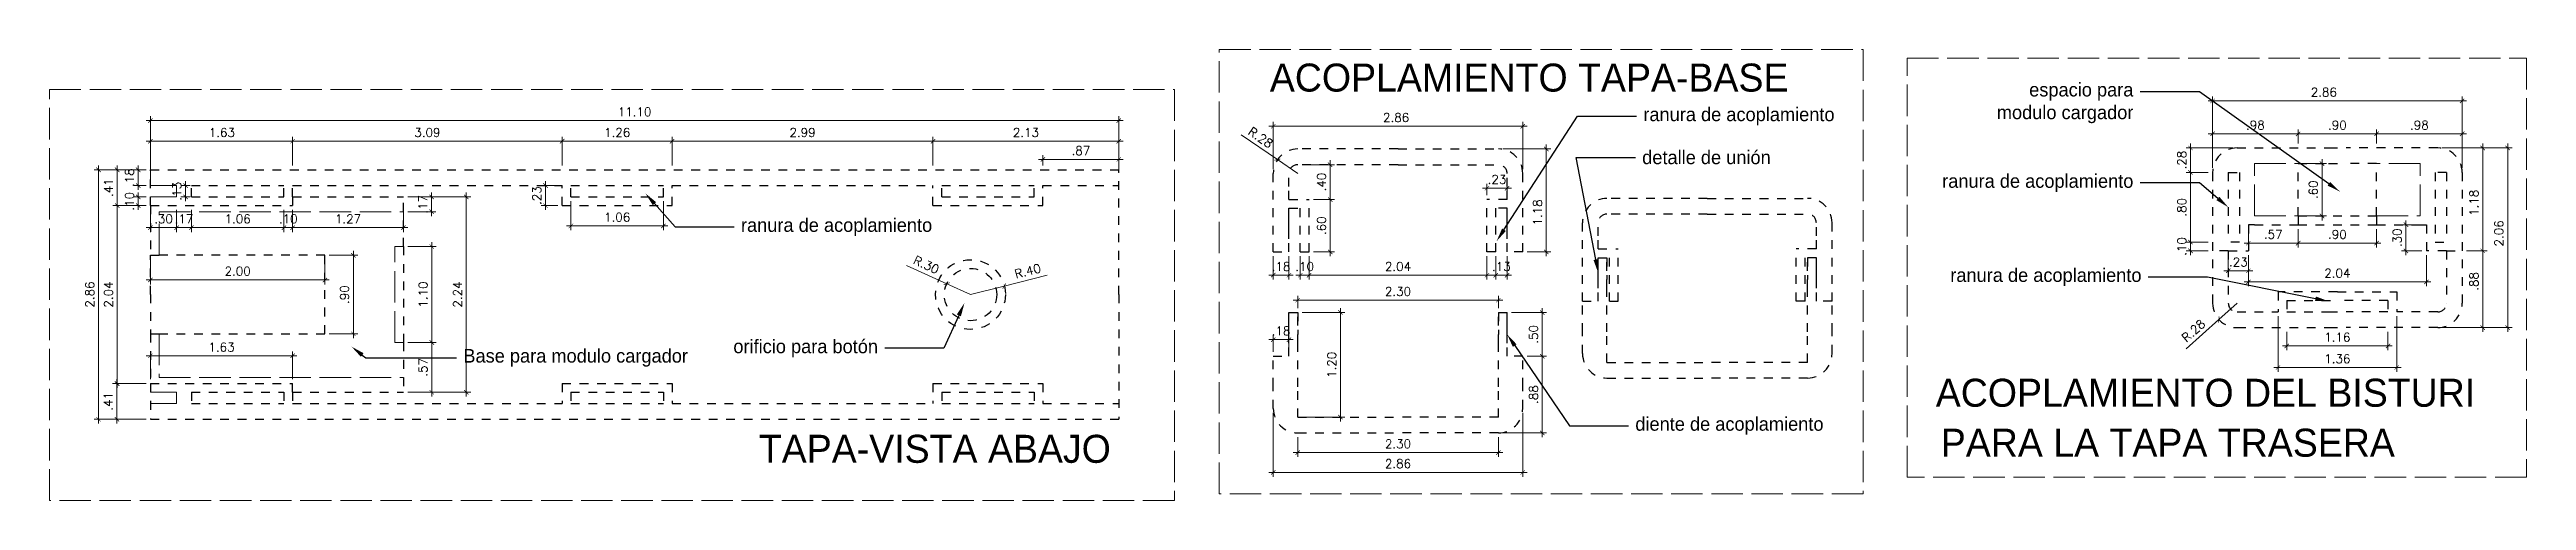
# Model space of a CAD drawing. Header units: millimetres. Extents: x 3117.9 to 3172.3, y 1005.1 to 1030.5.
# Drawn here: x 3118.51 to 3146.9, y 1022.71 to 1027.88 of the extents above; entities that cross this region are included whole.
import ezdxf
from ezdxf import colors
from ezdxf.entities.mleader import LeaderData, LeaderLine
from ezdxf.math import Vec2, Vec3

# ---------------------------------------------------------------- set-up
doc = ezdxf.new("R2010")
doc.units = ezdxf.units.MM
doc.linetypes.add('ACAD_ISO02W100', pattern=[15, 12, -3])
doc.linetypes.add('ACAD_ISO03W100', pattern=[30, 12, -18])
for name, color, linetype, lineweight in [('bloque', 2, 'Continuous', 25), ('corte', 1, 'Continuous', 30), ('MU-COTAS', 6, 'Continuous', 9), ('rayado', 130, 'ACAD_ISO03W100', 9)]:
    doc.layers.add(name, color=color, linetype=linetype, lineweight=lineweight)
doc.layers.add('MU-CascoExistente', color=200, linetype='Continuous')
doc.styles.get("Standard").update_dxf_attribs({"font": 'MOD20.TTF'})
doc.styles.add('T-COTA 1 en 50', font='romans.shx')
doc.dimstyles.new('cota exterior esc 1 en 50', dxfattribs={"dimtxt": 0.1, "dimasz": 0.05, "dimexe": 0.05, "dimexo": 0.05, "dimgap": 0.05, "dimtad": 1, "dimzin": 4, "dimdsep": 46, "dimtxsty": 'T-COTA 1 en 50', "dimblk": 'ARCHTICK', "dimcen": 2.5, "dimdle": 0.05, "dimclrd": 256, "dimclre": 256, "dimclrt": 240, "dimaunit": 1, "dimazin": 0, "dimtfac": 1, "dimtix": 1, "dimtmove": 0, "dimatfit": 3, "dimfxl": 1, "dimtolj": 1, "dimlwd": -1, "dimlwe": -1, "dimarcsym": 0})

msp = doc.modelspace()

# ---------------------------------------------------------------- texts
at = {"layer": 'corte', "linetype": 'ACAD_ISO02W100', "ltscale": 1e-07}
for s, p in [('ACOPLAMIENTO TAPA-BASE', (3132.496, 1027.4)), ('ACOPLAMIENTO DEL BISTURI ', (3140.129, 1023.787)), (' PARA LA TAPA TRASERA', (3140.067, 1023.214)), ('TAPA-VISTA ABAJO', (3126.639, 1023.144))]:
    msp.add_text(s, height=0.32127, dxfattribs=at).set_placement(p)

# ---------------------------------------------------------------- blocks, each defined once
blk = doc.blocks.new('_ArchTick')
at = {"layer": 'MU-CascoExistente', "color": 0, "const_width": 0.15}
blk.add_lwpolyline([(-0.5, -0.5), (0.5, 0.5)], dxfattribs=at)
blk = doc.blocks.new('*D51')
at = {"layer": 'Defpoints', "color": 0, "ltscale": 0.002, "transparency": 16777216}
for p in [(3130.765, 1027.067), (3119.665, 1026.418), (3130.765, 1026.418)]:
    blk.add_point(p, dxfattribs=at)
at = {"layer": 'MU-COTAS', "ltscale": 0.002, "transparency": 16777216}
for p, q in [((3119.615, 1027.067), (3130.815, 1027.067)), ((3119.665, 1026.468), (3119.665, 1027.117)), ((3130.765, 1026.468), (3130.765, 1027.117))]:
    blk.add_line(p, q, dxfattribs=at)
at = {"layer": 'MU-COTAS', "ltscale": 0.002, "transparency": 16777216, "xscale": 0.05, "yscale": 0.05, "zscale": 0.05, "rotation": 180}
blk.add_blockref('_ArchTick', (3119.665, 1027.067), dxfattribs=at)
at = {"layer": 'MU-COTAS', "ltscale": 0.002, "transparency": 16777216, "xscale": 0.05, "yscale": 0.05, "zscale": 0.05}
blk.add_blockref('_ArchTick', (3130.765, 1027.067), dxfattribs=at)
at = {"layer": 'MU-COTAS', "color": 240, "ltscale": 0.002, "transparency": 16777216, "insert": (3125.215, 1027.167), "char_height": 0.1, "attachment_point": 5, "style": 'T-COTA 1 en 50'}
blk.add_mtext('\\A1;11.10', dxfattribs=at)
blk = doc.blocks.new('*D8')
at = {"layer": 'Defpoints', "color": 0, "ltscale": 0.002, "transparency": 16777216}
for p in [(3121.295, 1026.831), (3119.665, 1026.318), (3121.295, 1026.503)]:
    blk.add_point(p, dxfattribs=at)
at = {"layer": 'MU-COTAS', "ltscale": 0.002, "transparency": 16777216}
for p, q in [((3119.615, 1026.831), (3121.345, 1026.831)), ((3119.665, 1026.368), (3119.665, 1026.881)), ((3121.295, 1026.553), (3121.295, 1026.881))]:
    blk.add_line(p, q, dxfattribs=at)
at = {"layer": 'MU-COTAS', "ltscale": 0.002, "transparency": 16777216, "xscale": 0.05, "yscale": 0.05, "zscale": 0.05, "rotation": 180}
blk.add_blockref('_ArchTick', (3119.665, 1026.831), dxfattribs=at)
at = {"layer": 'MU-COTAS', "ltscale": 0.002, "transparency": 16777216, "xscale": 0.05, "yscale": 0.05, "zscale": 0.05}
blk.add_blockref('_ArchTick', (3121.295, 1026.831), dxfattribs=at)
at = {"layer": 'MU-COTAS', "color": 240, "ltscale": 0.002, "transparency": 16777216, "insert": (3120.484, 1026.931), "char_height": 0.1, "attachment_point": 5, "style": 'T-COTA 1 en 50'}
blk.add_mtext('\\A1;1.63', dxfattribs=at)
blk = doc.blocks.new('*D9')
at = {"layer": 'Defpoints', "color": 0, "ltscale": 0.002, "transparency": 16777216}
for p in [(3124.385, 1026.831), (3121.295, 1026.503), (3124.385, 1026.503)]:
    blk.add_point(p, dxfattribs=at)
at = {"layer": 'MU-COTAS', "ltscale": 0.002, "transparency": 16777216}
for p, q in [((3121.245, 1026.831), (3124.435, 1026.831)), ((3121.295, 1026.553), (3121.295, 1026.881)), ((3124.385, 1026.553), (3124.385, 1026.881))]:
    blk.add_line(p, q, dxfattribs=at)
at = {"layer": 'MU-COTAS', "ltscale": 0.002, "transparency": 16777216, "xscale": 0.05, "yscale": 0.05, "zscale": 0.05, "rotation": 180}
blk.add_blockref('_ArchTick', (3121.295, 1026.831), dxfattribs=at)
at = {"layer": 'MU-COTAS', "ltscale": 0.002, "transparency": 16777216, "xscale": 0.05, "yscale": 0.05, "zscale": 0.05}
blk.add_blockref('_ArchTick', (3124.385, 1026.831), dxfattribs=at)
at = {"layer": 'MU-COTAS', "color": 240, "ltscale": 0.002, "transparency": 16777216, "insert": (3122.84, 1026.931), "char_height": 0.1, "attachment_point": 5, "style": 'T-COTA 1 en 50'}
blk.add_mtext('\\A1;3.09', dxfattribs=at)
blk = doc.blocks.new('*D10')
at = {"layer": 'Defpoints', "color": 0, "ltscale": 0.002, "transparency": 16777216}
for p in [(3125.645, 1026.831), (3124.385, 1026.503), (3125.645, 1026.503)]:
    blk.add_point(p, dxfattribs=at)
at = {"layer": 'MU-COTAS', "ltscale": 0.002, "transparency": 16777216}
for p, q in [((3124.335, 1026.831), (3125.695, 1026.831)), ((3124.385, 1026.553), (3124.385, 1026.881)), ((3125.645, 1026.553), (3125.645, 1026.881))]:
    blk.add_line(p, q, dxfattribs=at)
at = {"layer": 'MU-COTAS', "ltscale": 0.002, "transparency": 16777216, "xscale": 0.05, "yscale": 0.05, "zscale": 0.05, "rotation": 180}
blk.add_blockref('_ArchTick', (3124.385, 1026.831), dxfattribs=at)
at = {"layer": 'MU-COTAS', "ltscale": 0.002, "transparency": 16777216, "xscale": 0.05, "yscale": 0.05, "zscale": 0.05}
blk.add_blockref('_ArchTick', (3125.645, 1026.831), dxfattribs=at)
at = {"layer": 'MU-COTAS', "color": 240, "ltscale": 0.002, "transparency": 16777216, "insert": (3125.015, 1026.931), "char_height": 0.1, "attachment_point": 5, "style": 'T-COTA 1 en 50'}
blk.add_mtext('\\A1;1.26', dxfattribs=at)
blk = doc.blocks.new('*D52')
at = {"layer": 'Defpoints', "color": 0, "ltscale": 0.002, "transparency": 16777216}
for p in [(3128.635, 1026.831), (3125.645, 1026.503), (3128.635, 1026.503)]:
    blk.add_point(p, dxfattribs=at)
at = {"layer": 'MU-COTAS', "ltscale": 0.002, "transparency": 16777216}
for p, q in [((3125.595, 1026.831), (3128.685, 1026.831)), ((3125.645, 1026.553), (3125.645, 1026.881)), ((3128.635, 1026.553), (3128.635, 1026.881))]:
    blk.add_line(p, q, dxfattribs=at)
at = {"layer": 'MU-COTAS', "ltscale": 0.002, "transparency": 16777216, "xscale": 0.05, "yscale": 0.05, "zscale": 0.05, "rotation": 180}
blk.add_blockref('_ArchTick', (3125.645, 1026.831), dxfattribs=at)
at = {"layer": 'MU-COTAS', "ltscale": 0.002, "transparency": 16777216, "xscale": 0.05, "yscale": 0.05, "zscale": 0.05}
blk.add_blockref('_ArchTick', (3128.635, 1026.831), dxfattribs=at)
at = {"layer": 'MU-COTAS', "color": 240, "ltscale": 0.002, "transparency": 16777216, "insert": (3127.14, 1026.931), "char_height": 0.1, "attachment_point": 5, "style": 'T-COTA 1 en 50'}
blk.add_mtext('\\A1;2.99', dxfattribs=at)
blk = doc.blocks.new('*D53')
at = {"layer": 'Defpoints', "color": 0, "ltscale": 0.002, "transparency": 16777216}
for p in [(3130.765, 1026.831), (3128.635, 1026.503), (3130.765, 1026.418)]:
    blk.add_point(p, dxfattribs=at)
at = {"layer": 'MU-COTAS', "ltscale": 0.002, "transparency": 16777216}
for p, q in [((3128.585, 1026.831), (3130.815, 1026.831)), ((3128.635, 1026.553), (3128.635, 1026.881)), ((3130.765, 1026.468), (3130.765, 1026.881))]:
    blk.add_line(p, q, dxfattribs=at)
at = {"layer": 'MU-COTAS', "ltscale": 0.002, "transparency": 16777216, "xscale": 0.05, "yscale": 0.05, "zscale": 0.05, "rotation": 180}
blk.add_blockref('_ArchTick', (3128.635, 1026.831), dxfattribs=at)
at = {"layer": 'MU-COTAS', "ltscale": 0.002, "transparency": 16777216, "xscale": 0.05, "yscale": 0.05, "zscale": 0.05}
blk.add_blockref('_ArchTick', (3130.765, 1026.831), dxfattribs=at)
at = {"layer": 'MU-COTAS', "color": 240, "ltscale": 0.002, "transparency": 16777216, "insert": (3129.7, 1026.931), "char_height": 0.1, "attachment_point": 5, "style": 'T-COTA 1 en 50'}
blk.add_mtext('\\A1;2.13', dxfattribs=at)
blk = doc.blocks.new('*D11')
at = {"layer": 'Defpoints', "color": 0, "ltscale": 0.002, "transparency": 16777216}
for p in [(3130.765, 1026.623), (3129.895, 1026.503), (3130.765, 1026.503)]:
    blk.add_point(p, dxfattribs=at)
at = {"layer": 'MU-COTAS', "ltscale": 0.002, "transparency": 16777216}
for p, q in [((3129.845, 1026.623), (3130.815, 1026.623)), ((3129.895, 1026.553), (3129.895, 1026.673)), ((3130.765, 1026.553), (3130.765, 1026.673))]:
    blk.add_line(p, q, dxfattribs=at)
at = {"layer": 'MU-COTAS', "ltscale": 0.002, "transparency": 16777216, "xscale": 0.05, "yscale": 0.05, "zscale": 0.05, "rotation": 180}
blk.add_blockref('_ArchTick', (3129.895, 1026.623), dxfattribs=at)
at = {"layer": 'MU-COTAS', "ltscale": 0.002, "transparency": 16777216, "xscale": 0.05, "yscale": 0.05, "zscale": 0.05}
blk.add_blockref('_ArchTick', (3130.765, 1026.623), dxfattribs=at)
at = {"layer": 'MU-COTAS', "color": 240, "ltscale": 0.002, "transparency": 16777216, "insert": (3130.33, 1026.723), "char_height": 0.1, "attachment_point": 5, "style": 'T-COTA 1 en 50'}
blk.add_mtext('\\A1;.87', dxfattribs=at)
blk = doc.blocks.new('*D54')
at = {"layer": 'Defpoints', "color": 0, "ltscale": 0.002, "transparency": 16777216}
for p in [(3119.665, 1026.093), (3119.965, 1026.093), (3119.665, 1025.84)]:
    blk.add_point(p, dxfattribs=at)
at = {"layer": 'MU-COTAS', "ltscale": 0.002, "transparency": 16777216}
for p, q in [((3119.665, 1026.043), (3119.665, 1025.79)), ((3119.965, 1026.043), (3119.965, 1025.79)), ((3119.665, 1025.84), (3119.615, 1025.84)), ((3119.965, 1025.84), (3119.665, 1025.84)), ((3119.965, 1025.84), (3120.015, 1025.84))]:
    blk.add_line(p, q, dxfattribs=at)
at = {"layer": 'MU-COTAS', "ltscale": 0.002, "transparency": 16777216, "xscale": 0.05, "yscale": 0.05, "zscale": 0.05}
blk.add_blockref('_ArchTick', (3119.665, 1025.84), dxfattribs=at)
at = {"layer": 'MU-COTAS', "ltscale": 0.002, "transparency": 16777216, "xscale": 0.05, "yscale": 0.05, "zscale": 0.05, "rotation": 180}
blk.add_blockref('_ArchTick', (3119.965, 1025.84), dxfattribs=at)
at = {"layer": 'MU-COTAS', "color": 240, "ltscale": 0.002, "transparency": 16777216, "insert": (3119.815, 1025.94), "char_height": 0.1, "attachment_point": 5, "style": 'T-COTA 1 en 50'}
blk.add_mtext('\\A1;.30', dxfattribs=at)
blk = doc.blocks.new('*D12')
at = {"layer": 'Defpoints', "color": 0, "ltscale": 0.002, "transparency": 16777216}
for p in [(3119.965, 1026.093), (3120.135, 1026.093), (3119.965, 1025.84)]:
    blk.add_point(p, dxfattribs=at)
at = {"layer": 'MU-COTAS', "ltscale": 0.002, "transparency": 16777216}
for p, q in [((3119.965, 1026.043), (3119.965, 1025.79)), ((3120.135, 1026.043), (3120.135, 1025.79)), ((3119.965, 1025.84), (3119.915, 1025.84)), ((3120.135, 1025.84), (3119.965, 1025.84)), ((3120.135, 1025.84), (3120.185, 1025.84))]:
    blk.add_line(p, q, dxfattribs=at)
at = {"layer": 'MU-COTAS', "ltscale": 0.002, "transparency": 16777216, "xscale": 0.05, "yscale": 0.05, "zscale": 0.05}
blk.add_blockref('_ArchTick', (3119.965, 1025.84), dxfattribs=at)
at = {"layer": 'MU-COTAS', "ltscale": 0.002, "transparency": 16777216, "xscale": 0.05, "yscale": 0.05, "zscale": 0.05, "rotation": 180}
blk.add_blockref('_ArchTick', (3120.135, 1025.84), dxfattribs=at)
at = {"layer": 'MU-COTAS', "color": 240, "ltscale": 0.002, "transparency": 16777216, "insert": (3120.05, 1025.94), "char_height": 0.1, "attachment_point": 5, "style": 'T-COTA 1 en 50'}
blk.add_mtext('\\A1;.17', dxfattribs=at)
blk = doc.blocks.new('*D13')
at = {"layer": 'Defpoints', "color": 0, "ltscale": 0.002, "transparency": 16777216}
for p in [(3120.135, 1026.093), (3121.195, 1026.093), (3120.135, 1025.84)]:
    blk.add_point(p, dxfattribs=at)
at = {"layer": 'MU-COTAS', "ltscale": 0.002, "transparency": 16777216}
for p, q in [((3120.135, 1026.043), (3120.135, 1025.79)), ((3121.195, 1026.043), (3121.195, 1025.79)), ((3121.245, 1025.84), (3120.085, 1025.84))]:
    blk.add_line(p, q, dxfattribs=at)
at = {"layer": 'MU-COTAS', "ltscale": 0.002, "transparency": 16777216, "xscale": 0.05, "yscale": 0.05, "zscale": 0.05, "rotation": 180}
blk.add_blockref('_ArchTick', (3120.135, 1025.84), dxfattribs=at)
at = {"layer": 'MU-COTAS', "ltscale": 0.002, "transparency": 16777216, "xscale": 0.05, "yscale": 0.05, "zscale": 0.05}
blk.add_blockref('_ArchTick', (3121.195, 1025.84), dxfattribs=at)
at = {"layer": 'MU-COTAS', "color": 240, "ltscale": 0.002, "transparency": 16777216, "insert": (3120.665, 1025.94), "char_height": 0.1, "attachment_point": 5, "style": 'T-COTA 1 en 50'}
blk.add_mtext('\\A1;1.06', dxfattribs=at)
blk = doc.blocks.new('*D55')
at = {"layer": 'Defpoints', "color": 0, "ltscale": 0.002, "transparency": 16777216}
for p in [(3121.195, 1026.093), (3121.295, 1026.093), (3121.195, 1025.84)]:
    blk.add_point(p, dxfattribs=at)
at = {"layer": 'MU-COTAS', "ltscale": 0.002, "transparency": 16777216}
for p, q in [((3121.195, 1026.043), (3121.195, 1025.79)), ((3121.295, 1026.043), (3121.295, 1025.79)), ((3121.195, 1025.84), (3121.145, 1025.84)), ((3121.295, 1025.84), (3121.195, 1025.84)), ((3121.295, 1025.84), (3121.345, 1025.84))]:
    blk.add_line(p, q, dxfattribs=at)
at = {"layer": 'MU-COTAS', "ltscale": 0.002, "transparency": 16777216, "xscale": 0.05, "yscale": 0.05, "zscale": 0.05}
blk.add_blockref('_ArchTick', (3121.195, 1025.84), dxfattribs=at)
at = {"layer": 'MU-COTAS', "ltscale": 0.002, "transparency": 16777216, "xscale": 0.05, "yscale": 0.05, "zscale": 0.05, "rotation": 180}
blk.add_blockref('_ArchTick', (3121.295, 1025.84), dxfattribs=at)
at = {"layer": 'MU-COTAS', "color": 240, "ltscale": 0.002, "transparency": 16777216, "insert": (3121.245, 1025.94), "char_height": 0.1, "attachment_point": 5, "style": 'T-COTA 1 en 50'}
blk.add_mtext('\\A1;.10', dxfattribs=at)
blk = doc.blocks.new('*D56')
at = {"layer": 'Defpoints', "color": 0, "ltscale": 0.002, "transparency": 16777216}
for p in [(3124.193, 1026.323), (3124.385, 1026.323), (3124.385, 1026.093)]:
    blk.add_point(p, dxfattribs=at)
at = {"layer": 'MU-COTAS', "ltscale": 0.002, "transparency": 16777216}
for p, q in [((3124.335, 1026.323), (3124.143, 1026.323)), ((3124.193, 1026.043), (3124.193, 1026.373)), ((3124.335, 1026.093), (3124.143, 1026.093))]:
    blk.add_line(p, q, dxfattribs=at)
at = {"layer": 'MU-COTAS', "ltscale": 0.002, "transparency": 16777216, "xscale": 0.05, "yscale": 0.05, "zscale": 0.05}
for p, rotation in [((3124.193, 1026.323), 90), ((3124.193, 1026.093), 270)]:
    blk.add_blockref('_ArchTick', p, dxfattribs=dict(at, rotation=rotation))
at = {"layer": 'MU-COTAS', "color": 240, "ltscale": 0.002, "transparency": 16777216, "insert": (3124.093, 1026.208), "char_height": 0.1, "attachment_point": 5, "rotation": 90, "style": 'T-COTA 1 en 50'}
blk.add_mtext('\\A1;.23', dxfattribs=at)
blk = doc.blocks.new('*D57')
at = {"layer": 'Defpoints', "color": 0, "ltscale": 0.002, "transparency": 16777216}
for p in [(3119.665, 1026.503), (3119.07, 1023.643), (3119.665, 1023.643)]:
    blk.add_point(p, dxfattribs=at)
at = {"layer": 'MU-COTAS', "ltscale": 0.002, "transparency": 16777216}
for p, q in [((3119.615, 1026.503), (3119.02, 1026.503)), ((3119.07, 1026.553), (3119.07, 1023.593)), ((3119.615, 1023.643), (3119.02, 1023.643))]:
    blk.add_line(p, q, dxfattribs=at)
at = {"layer": 'MU-COTAS', "ltscale": 0.002, "transparency": 16777216, "xscale": 0.05, "yscale": 0.05, "zscale": 0.05}
for p, rotation in [((3119.07, 1026.503), 90), ((3119.07, 1023.643), 270)]:
    blk.add_blockref('_ArchTick', p, dxfattribs=dict(at, rotation=rotation))
at = {"layer": 'MU-COTAS', "color": 240, "ltscale": 0.002, "transparency": 16777216, "insert": (3118.97, 1025.073), "char_height": 0.1, "attachment_point": 5, "rotation": 90, "style": 'T-COTA 1 en 50'}
blk.add_mtext('\\A1;2.86', dxfattribs=at)
blk = doc.blocks.new('*D14')
at = {"layer": 'Defpoints', "color": 0, "ltscale": 0.002, "transparency": 16777216}
for p in [(3119.665, 1026.503), (3119.284, 1026.093), (3119.665, 1026.093)]:
    blk.add_point(p, dxfattribs=at)
at = {"layer": 'MU-COTAS', "ltscale": 0.002, "transparency": 16777216}
for p, q in [((3119.615, 1026.503), (3119.234, 1026.503)), ((3119.284, 1026.553), (3119.284, 1026.043)), ((3119.615, 1026.093), (3119.234, 1026.093))]:
    blk.add_line(p, q, dxfattribs=at)
at = {"layer": 'MU-COTAS', "ltscale": 0.002, "transparency": 16777216, "xscale": 0.05, "yscale": 0.05, "zscale": 0.05}
for p, rotation in [((3119.284, 1026.503), 90), ((3119.284, 1026.093), 270)]:
    blk.add_blockref('_ArchTick', p, dxfattribs=dict(at, rotation=rotation))
at = {"layer": 'MU-COTAS', "color": 240, "ltscale": 0.002, "transparency": 16777216, "insert": (3119.184, 1026.298), "char_height": 0.1, "attachment_point": 5, "rotation": 90, "style": 'T-COTA 1 en 50'}
blk.add_mtext('\\A1;.41', dxfattribs=at)
blk = doc.blocks.new('*D58')
at = {"layer": 'Defpoints', "color": 0, "ltscale": 0.002, "transparency": 16777216}
for p in [(3119.284, 1026.093), (3119.665, 1026.093), (3119.665, 1024.053)]:
    blk.add_point(p, dxfattribs=at)
at = {"layer": 'MU-COTAS', "ltscale": 0.002, "transparency": 16777216}
for p, q in [((3119.615, 1026.093), (3119.234, 1026.093)), ((3119.284, 1024.003), (3119.284, 1026.143)), ((3119.615, 1024.053), (3119.234, 1024.053))]:
    blk.add_line(p, q, dxfattribs=at)
at = {"layer": 'MU-COTAS', "ltscale": 0.002, "transparency": 16777216, "xscale": 0.05, "yscale": 0.05, "zscale": 0.05}
for p, rotation in [((3119.284, 1026.093), 90), ((3119.284, 1024.053), 270)]:
    blk.add_blockref('_ArchTick', p, dxfattribs=dict(at, rotation=rotation))
at = {"layer": 'MU-COTAS', "color": 240, "ltscale": 0.002, "transparency": 16777216, "insert": (3119.184, 1025.073), "char_height": 0.1, "attachment_point": 5, "rotation": 90, "style": 'T-COTA 1 en 50'}
blk.add_mtext('\\A1;2.04', dxfattribs=at)
blk = doc.blocks.new('*D15')
at = {"layer": 'Defpoints', "color": 0, "ltscale": 0.002, "transparency": 16777216}
for p in [(3119.665, 1024.053), (3119.281, 1023.643), (3119.665, 1023.643)]:
    blk.add_point(p, dxfattribs=at)
at = {"layer": 'MU-COTAS', "ltscale": 0.002, "transparency": 16777216}
for p, q in [((3119.615, 1024.053), (3119.231, 1024.053)), ((3119.281, 1024.103), (3119.281, 1023.593)), ((3119.615, 1023.643), (3119.231, 1023.643))]:
    blk.add_line(p, q, dxfattribs=at)
at = {"layer": 'MU-COTAS', "ltscale": 0.002, "transparency": 16777216, "xscale": 0.05, "yscale": 0.05, "zscale": 0.05}
for p, rotation in [((3119.281, 1024.053), 90), ((3119.281, 1023.643), 270)]:
    blk.add_blockref('_ArchTick', p, dxfattribs=dict(at, rotation=rotation))
at = {"layer": 'MU-COTAS', "color": 240, "ltscale": 0.002, "transparency": 16777216, "insert": (3119.181, 1023.848), "char_height": 0.1, "attachment_point": 5, "rotation": 90, "style": 'T-COTA 1 en 50'}
blk.add_mtext('\\A1;.41', dxfattribs=at)
blk = doc.blocks.new('*D59')
at = {"layer": 'Defpoints', "color": 0, "ltscale": 0.002, "transparency": 16777216}
for p in [(3121.295, 1024.371), (3119.665, 1024.053), (3121.295, 1024.053)]:
    blk.add_point(p, dxfattribs=at)
at = {"layer": 'MU-COTAS', "ltscale": 0.002, "transparency": 16777216}
for p, q in [((3119.615, 1024.371), (3121.345, 1024.371)), ((3119.665, 1024.103), (3119.665, 1024.421)), ((3121.295, 1024.103), (3121.295, 1024.421))]:
    blk.add_line(p, q, dxfattribs=at)
at = {"layer": 'MU-COTAS', "ltscale": 0.002, "transparency": 16777216, "xscale": 0.05, "yscale": 0.05, "zscale": 0.05, "rotation": 180}
blk.add_blockref('_ArchTick', (3119.665, 1024.371), dxfattribs=at)
at = {"layer": 'MU-COTAS', "ltscale": 0.002, "transparency": 16777216, "xscale": 0.05, "yscale": 0.05, "zscale": 0.05}
blk.add_blockref('_ArchTick', (3121.295, 1024.371), dxfattribs=at)
at = {"layer": 'MU-COTAS', "color": 240, "ltscale": 0.002, "transparency": 16777216, "insert": (3120.48, 1024.471), "char_height": 0.1, "attachment_point": 5, "style": 'T-COTA 1 en 50'}
blk.add_mtext('\\A1;1.63', dxfattribs=at)
blk = doc.blocks.new('*D60')
at = {"layer": 'Defpoints', "color": 0, "ltscale": 0.002, "transparency": 16777216}
for p in [(3128.792, 1025.197), (3129.065, 1025.073)]:
    blk.add_point(p, dxfattribs=at)
at = {"layer": 'MU-COTAS', "ltscale": 0.002, "transparency": 16777216}
for p in [(3128.333, 1025.407), (3129.065, 1025.073)]:
    blk.add_line(p, (3128.792, 1025.197), dxfattribs=at)
at = {"layer": 'MU-COTAS', "ltscale": 0.002, "transparency": 16777216, "xscale": 0.05, "yscale": 0.05, "zscale": 0.05, "rotation": 335.4344601843575}
blk.add_blockref('_ArchTick', (3128.792, 1025.197), dxfattribs=at)
at = {"layer": 'MU-COTAS', "color": 240, "ltscale": 0.002, "transparency": 16777216, "insert": (3128.558, 1025.414), "char_height": 0.1, "attachment_point": 5, "rotation": 335.4345, "style": 'T-COTA 1 en 50'}
blk.add_mtext('\\A1;R.30', dxfattribs=at)
blk = doc.blocks.new('*D61')
at = {"layer": 'Defpoints', "color": 0, "ltscale": 0.002, "transparency": 16777216}
for p in [(3129.065, 1025.073), (3129.452, 1025.171)]:
    blk.add_point(p, dxfattribs=at)
at = {"layer": 'MU-COTAS', "ltscale": 0.002, "transparency": 16777216}
for p in [(3129.942, 1025.295), (3129.065, 1025.073)]:
    blk.add_line(p, (3129.452, 1025.171), dxfattribs=at)
at = {"layer": 'MU-COTAS', "ltscale": 0.002, "transparency": 16777216, "xscale": 0.05, "yscale": 0.05, "zscale": 0.05, "rotation": 194.2209879059807}
blk.add_blockref('_ArchTick', (3129.452, 1025.171), dxfattribs=at)
at = {"layer": 'MU-COTAS', "color": 240, "ltscale": 0.002, "transparency": 16777216, "insert": (3129.721, 1025.342), "char_height": 0.1, "attachment_point": 5, "rotation": 14.221, "style": 'T-COTA 1 en 50'}
blk.add_mtext('\\A1;R.40', dxfattribs=at)
blk = doc.blocks.new('*D72')
at = {"layer": 'Defpoints', "color": 0, "ltscale": 0.002, "transparency": 16777216}
for p in [(3135.115, 1026.742), (3135.665, 1026.742), (3135.395, 1025.562)]:
    blk.add_point(p, dxfattribs=at)
at = {"layer": 'MU-COTAS', "ltscale": 0.002, "transparency": 16777216}
for p, q in [((3135.165, 1026.742), (3135.715, 1026.742)), ((3135.665, 1025.512), (3135.665, 1026.792)), ((3135.445, 1025.562), (3135.715, 1025.562))]:
    blk.add_line(p, q, dxfattribs=at)
at = {"layer": 'MU-COTAS', "ltscale": 0.002, "transparency": 16777216, "xscale": 0.05, "yscale": 0.05, "zscale": 0.05}
for p, rotation in [((3135.665, 1026.742), 90), ((3135.665, 1025.562), 270)]:
    blk.add_blockref('_ArchTick', p, dxfattribs=dict(at, rotation=rotation))
at = {"layer": 'MU-COTAS', "color": 240, "ltscale": 0.002, "transparency": 16777216, "insert": (3135.565, 1026.014), "char_height": 0.1, "attachment_point": 5, "rotation": 90, "style": 'T-COTA 1 en 50'}
blk.add_mtext('\\A1;1.18', dxfattribs=at)
blk = doc.blocks.new('*D73')
at = {"layer": 'Defpoints', "color": 0, "ltscale": 0.002, "transparency": 16777216}
for p in [(3132.535, 1027.003), (3132.535, 1026.462), (3135.395, 1026.462)]:
    blk.add_point(p, dxfattribs=at)
at = {"layer": 'MU-COTAS', "ltscale": 0.002, "transparency": 16777216}
for p, q in [((3135.445, 1027.003), (3132.485, 1027.003)), ((3132.535, 1026.512), (3132.535, 1027.053)), ((3135.395, 1026.512), (3135.395, 1027.053))]:
    blk.add_line(p, q, dxfattribs=at)
at = {"layer": 'MU-COTAS', "ltscale": 0.002, "transparency": 16777216, "xscale": 0.05, "yscale": 0.05, "zscale": 0.05, "rotation": 180}
blk.add_blockref('_ArchTick', (3132.535, 1027.003), dxfattribs=at)
at = {"layer": 'MU-COTAS', "ltscale": 0.002, "transparency": 16777216, "xscale": 0.05, "yscale": 0.05, "zscale": 0.05}
blk.add_blockref('_ArchTick', (3135.395, 1027.003), dxfattribs=at)
at = {"layer": 'MU-COTAS', "color": 240, "ltscale": 0.002, "transparency": 16777216, "insert": (3133.943, 1027.103), "char_height": 0.1, "attachment_point": 5, "style": 'T-COTA 1 en 50'}
blk.add_mtext('\\A1;2.86', dxfattribs=at)
blk = doc.blocks.new('*D74')
at = {"layer": 'Defpoints', "color": 0, "ltscale": 0.002, "transparency": 16777216}
for p in [(3132.815, 1026.562), (3133.187, 1026.562), (3132.945, 1026.162)]:
    blk.add_point(p, dxfattribs=at)
at = {"layer": 'MU-COTAS', "ltscale": 0.002, "transparency": 16777216}
for p, q in [((3133.187, 1026.112), (3133.187, 1026.612)), ((3132.865, 1026.562), (3133.237, 1026.562)), ((3132.995, 1026.162), (3133.237, 1026.162))]:
    blk.add_line(p, q, dxfattribs=at)
at = {"layer": 'MU-COTAS', "ltscale": 0.002, "transparency": 16777216, "xscale": 0.05, "yscale": 0.05, "zscale": 0.05}
for p, rotation in [((3133.187, 1026.562), 90), ((3133.187, 1026.162), 270)]:
    blk.add_blockref('_ArchTick', p, dxfattribs=dict(at, rotation=rotation))
at = {"layer": 'MU-COTAS', "color": 240, "ltscale": 0.002, "transparency": 16777216, "insert": (3133.087, 1026.362), "char_height": 0.1, "attachment_point": 5, "rotation": 90, "style": 'T-COTA 1 en 50'}
blk.add_mtext('\\A1;.40', dxfattribs=at)
blk = doc.blocks.new('*D75')
at = {"layer": 'Defpoints', "color": 0, "ltscale": 0.002, "transparency": 16777216}
for p in [(3132.945, 1026.162), (3133.187, 1026.162), (3132.945, 1025.562)]:
    blk.add_point(p, dxfattribs=at)
at = {"layer": 'MU-COTAS', "ltscale": 0.002, "transparency": 16777216}
for p, q in [((3132.995, 1026.162), (3133.237, 1026.162)), ((3133.187, 1025.512), (3133.187, 1026.212)), ((3132.995, 1025.562), (3133.237, 1025.562))]:
    blk.add_line(p, q, dxfattribs=at)
at = {"layer": 'MU-COTAS', "ltscale": 0.002, "transparency": 16777216, "xscale": 0.05, "yscale": 0.05, "zscale": 0.05}
for p, rotation in [((3133.187, 1026.162), 90), ((3133.187, 1025.562), 270)]:
    blk.add_blockref('_ArchTick', p, dxfattribs=dict(at, rotation=rotation))
at = {"layer": 'MU-COTAS', "color": 240, "ltscale": 0.002, "transparency": 16777216, "insert": (3133.087, 1025.862), "char_height": 0.1, "attachment_point": 5, "rotation": 90, "style": 'T-COTA 1 en 50'}
blk.add_mtext('\\A1;.60', dxfattribs=at)
blk = doc.blocks.new('*D19')
at = {"layer": 'Defpoints', "color": 0, "ltscale": 0.002, "transparency": 16777216}
for p in [(3132.945, 1025.562), (3134.985, 1025.562), (3134.985, 1025.295)]:
    blk.add_point(p, dxfattribs=at)
at = {"layer": 'MU-COTAS', "ltscale": 0.002, "transparency": 16777216}
for p, q in [((3132.945, 1025.512), (3132.945, 1025.245)), ((3134.985, 1025.512), (3134.985, 1025.245)), ((3132.895, 1025.295), (3135.035, 1025.295))]:
    blk.add_line(p, q, dxfattribs=at)
at = {"layer": 'MU-COTAS', "ltscale": 0.002, "transparency": 16777216, "xscale": 0.05, "yscale": 0.05, "zscale": 0.05, "rotation": 180}
blk.add_blockref('_ArchTick', (3132.945, 1025.295), dxfattribs=at)
at = {"layer": 'MU-COTAS', "ltscale": 0.002, "transparency": 16777216, "xscale": 0.05, "yscale": 0.05, "zscale": 0.05}
blk.add_blockref('_ArchTick', (3134.985, 1025.295), dxfattribs=at)
at = {"layer": 'MU-COTAS', "color": 240, "ltscale": 0.002, "transparency": 16777216, "insert": (3133.965, 1025.395), "char_height": 0.1, "attachment_point": 5, "style": 'T-COTA 1 en 50'}
blk.add_mtext('\\A1;2.04', dxfattribs=at)
blk = doc.blocks.new('*D76')
at = {"layer": 'Defpoints', "color": 0, "ltscale": 0.002, "transparency": 16777216}
for p in [(3132.535, 1025.562), (3132.715, 1025.562), (3132.535, 1025.295)]:
    blk.add_point(p, dxfattribs=at)
at = {"layer": 'MU-COTAS', "ltscale": 0.002, "transparency": 16777216}
for p, q in [((3132.535, 1025.512), (3132.535, 1025.245)), ((3132.715, 1025.512), (3132.715, 1025.245)), ((3132.535, 1025.295), (3132.485, 1025.295)), ((3132.715, 1025.295), (3132.535, 1025.295)), ((3132.715, 1025.295), (3132.765, 1025.295))]:
    blk.add_line(p, q, dxfattribs=at)
at = {"layer": 'MU-COTAS', "ltscale": 0.002, "transparency": 16777216, "xscale": 0.05, "yscale": 0.05, "zscale": 0.05}
blk.add_blockref('_ArchTick', (3132.535, 1025.295), dxfattribs=at)
at = {"layer": 'MU-COTAS', "ltscale": 0.002, "transparency": 16777216, "xscale": 0.05, "yscale": 0.05, "zscale": 0.05, "rotation": 180}
blk.add_blockref('_ArchTick', (3132.715, 1025.295), dxfattribs=at)
at = {"layer": 'MU-COTAS', "color": 240, "ltscale": 0.002, "transparency": 16777216, "insert": (3132.625, 1025.395), "char_height": 0.1, "attachment_point": 5, "style": 'T-COTA 1 en 50'}
blk.add_mtext('\\A1;.18', dxfattribs=at)
blk = doc.blocks.new('*D77')
at = {"layer": 'Defpoints', "color": 0, "ltscale": 0.002, "transparency": 16777216}
for p in [(3134.985, 1026.162), (3135.215, 1026.293), (3135.215, 1026.162)]:
    blk.add_point(p, dxfattribs=at)
at = {"layer": 'MU-COTAS', "ltscale": 0.002, "transparency": 16777216}
for p, q in [((3134.985, 1026.212), (3134.985, 1026.343)), ((3135.215, 1026.212), (3135.215, 1026.343)), ((3134.935, 1026.293), (3135.265, 1026.293))]:
    blk.add_line(p, q, dxfattribs=at)
at = {"layer": 'MU-COTAS', "ltscale": 0.002, "transparency": 16777216, "xscale": 0.05, "yscale": 0.05, "zscale": 0.05, "rotation": 180}
blk.add_blockref('_ArchTick', (3134.985, 1026.293), dxfattribs=at)
at = {"layer": 'MU-COTAS', "ltscale": 0.002, "transparency": 16777216, "xscale": 0.05, "yscale": 0.05, "zscale": 0.05}
blk.add_blockref('_ArchTick', (3135.215, 1026.293), dxfattribs=at)
at = {"layer": 'MU-COTAS', "color": 240, "ltscale": 0.002, "transparency": 16777216, "insert": (3135.1, 1026.393), "char_height": 0.1, "attachment_point": 5, "style": 'T-COTA 1 en 50'}
blk.add_mtext('\\A1;.23', dxfattribs=at)
blk = doc.blocks.new('*D78')
at = {"layer": 'Defpoints', "color": 0, "ltscale": 0.002, "transparency": 16777216}
for p in [(3135.395, 1024.367), (3135.115, 1023.487), (3135.618, 1023.487)]:
    blk.add_point(p, dxfattribs=at)
at = {"layer": 'MU-COTAS', "ltscale": 0.002, "transparency": 16777216}
for p, q in [((3135.445, 1024.367), (3135.668, 1024.367)), ((3135.618, 1024.417), (3135.618, 1023.437)), ((3135.165, 1023.487), (3135.668, 1023.487))]:
    blk.add_line(p, q, dxfattribs=at)
at = {"layer": 'MU-COTAS', "ltscale": 0.002, "transparency": 16777216, "xscale": 0.05, "yscale": 0.05, "zscale": 0.05}
for p, rotation in [((3135.618, 1024.367), 90), ((3135.618, 1023.487), 270)]:
    blk.add_blockref('_ArchTick', p, dxfattribs=dict(at, rotation=rotation))
at = {"layer": 'MU-COTAS', "color": 240, "ltscale": 0.002, "transparency": 16777216, "insert": (3135.518, 1023.927), "char_height": 0.1, "attachment_point": 5, "rotation": 90, "style": 'T-COTA 1 en 50'}
blk.add_mtext('\\A1;.88', dxfattribs=at)
blk = doc.blocks.new('*D79')
at = {"layer": 'Defpoints', "color": 0, "ltscale": 0.002, "transparency": 16777216}
for p in [(3135.215, 1024.867), (3135.395, 1024.367), (3135.618, 1024.367)]:
    blk.add_point(p, dxfattribs=at)
at = {"layer": 'MU-COTAS', "ltscale": 0.002, "transparency": 16777216}
for p, q in [((3135.618, 1024.917), (3135.618, 1024.317)), ((3135.265, 1024.867), (3135.668, 1024.867)), ((3135.445, 1024.367), (3135.668, 1024.367))]:
    blk.add_line(p, q, dxfattribs=at)
at = {"layer": 'MU-COTAS', "ltscale": 0.002, "transparency": 16777216, "xscale": 0.05, "yscale": 0.05, "zscale": 0.05}
for p, rotation in [((3135.618, 1024.867), 90), ((3135.618, 1024.367), 270)]:
    blk.add_blockref('_ArchTick', p, dxfattribs=dict(at, rotation=rotation))
at = {"layer": 'MU-COTAS', "color": 240, "ltscale": 0.002, "transparency": 16777216, "insert": (3135.518, 1024.617), "char_height": 0.1, "attachment_point": 5, "rotation": 90, "style": 'T-COTA 1 en 50'}
blk.add_mtext('\\A1;.50', dxfattribs=at)
blk = doc.blocks.new('*D80')
at = {"layer": 'Defpoints', "color": 0, "ltscale": 0.002, "transparency": 16777216}
for p in [(3135.115, 1025.009), (3132.815, 1024.867), (3135.115, 1024.867)]:
    blk.add_point(p, dxfattribs=at)
at = {"layer": 'MU-COTAS', "ltscale": 0.002, "transparency": 16777216}
for p, q in [((3132.765, 1025.009), (3135.165, 1025.009)), ((3132.815, 1024.917), (3132.815, 1025.059)), ((3135.115, 1024.917), (3135.115, 1025.059))]:
    blk.add_line(p, q, dxfattribs=at)
at = {"layer": 'MU-COTAS', "ltscale": 0.002, "transparency": 16777216, "xscale": 0.05, "yscale": 0.05, "zscale": 0.05, "rotation": 180}
blk.add_blockref('_ArchTick', (3132.815, 1025.009), dxfattribs=at)
at = {"layer": 'MU-COTAS', "ltscale": 0.002, "transparency": 16777216, "xscale": 0.05, "yscale": 0.05, "zscale": 0.05}
blk.add_blockref('_ArchTick', (3135.115, 1025.009), dxfattribs=at)
at = {"layer": 'MU-COTAS', "color": 240, "ltscale": 0.002, "transparency": 16777216, "insert": (3133.965, 1025.109), "char_height": 0.1, "attachment_point": 5, "style": 'T-COTA 1 en 50'}
blk.add_mtext('\\A1;2.30', dxfattribs=at)
blk = doc.blocks.new('*D81')
at = {"layer": 'Defpoints', "color": 0, "ltscale": 0.002, "transparency": 16777216}
for p in [(3132.535, 1023.767), (3135.395, 1023.767), (3135.395, 1023.034)]:
    blk.add_point(p, dxfattribs=at)
at = {"layer": 'MU-COTAS', "ltscale": 0.002, "transparency": 16777216}
for p, q in [((3132.535, 1023.717), (3132.535, 1022.984)), ((3135.395, 1023.717), (3135.395, 1022.984)), ((3132.485, 1023.034), (3135.445, 1023.034))]:
    blk.add_line(p, q, dxfattribs=at)
at = {"layer": 'MU-COTAS', "ltscale": 0.002, "transparency": 16777216, "xscale": 0.05, "yscale": 0.05, "zscale": 0.05, "rotation": 180}
blk.add_blockref('_ArchTick', (3132.535, 1023.034), dxfattribs=at)
at = {"layer": 'MU-COTAS', "ltscale": 0.002, "transparency": 16777216, "xscale": 0.05, "yscale": 0.05, "zscale": 0.05}
blk.add_blockref('_ArchTick', (3135.395, 1023.034), dxfattribs=at)
at = {"layer": 'MU-COTAS', "color": 240, "ltscale": 0.002, "transparency": 16777216, "insert": (3133.965, 1023.134), "char_height": 0.1, "attachment_point": 5, "style": 'T-COTA 1 en 50'}
blk.add_mtext('\\A1;2.86', dxfattribs=at)
blk = doc.blocks.new('*D20')
at = {"layer": 'Defpoints', "color": 0, "ltscale": 0.002, "transparency": 16777216}
for p in [(3132.815, 1023.487), (3135.115, 1023.487), (3135.115, 1023.261)]:
    blk.add_point(p, dxfattribs=at)
at = {"layer": 'MU-COTAS', "ltscale": 0.002, "transparency": 16777216}
for p, q in [((3132.765, 1023.261), (3135.165, 1023.261)), ((3132.815, 1023.437), (3132.815, 1023.211)), ((3135.115, 1023.437), (3135.115, 1023.211))]:
    blk.add_line(p, q, dxfattribs=at)
at = {"layer": 'MU-COTAS', "ltscale": 0.002, "transparency": 16777216, "xscale": 0.05, "yscale": 0.05, "zscale": 0.05, "rotation": 180}
blk.add_blockref('_ArchTick', (3132.815, 1023.261), dxfattribs=at)
at = {"layer": 'MU-COTAS', "ltscale": 0.002, "transparency": 16777216, "xscale": 0.05, "yscale": 0.05, "zscale": 0.05}
blk.add_blockref('_ArchTick', (3135.115, 1023.261), dxfattribs=at)
at = {"layer": 'MU-COTAS', "color": 240, "ltscale": 0.002, "transparency": 16777216, "insert": (3133.965, 1023.361), "char_height": 0.1, "attachment_point": 5, "style": 'T-COTA 1 en 50'}
blk.add_mtext('\\A1;2.30', dxfattribs=at)
blk = doc.blocks.new('*D82')
at = {"layer": 'Defpoints', "color": 0, "ltscale": 0.002, "transparency": 16777216}
for p in [(3132.815, 1024.867), (3133.305, 1024.867), (3132.815, 1023.667)]:
    blk.add_point(p, dxfattribs=at)
at = {"layer": 'MU-COTAS', "ltscale": 0.002, "transparency": 16777216}
for p, q in [((3133.305, 1023.617), (3133.305, 1024.917)), ((3132.865, 1024.867), (3133.355, 1024.867)), ((3132.865, 1023.667), (3133.355, 1023.667))]:
    blk.add_line(p, q, dxfattribs=at)
at = {"layer": 'MU-COTAS', "ltscale": 0.002, "transparency": 16777216, "xscale": 0.05, "yscale": 0.05, "zscale": 0.05}
for p, rotation in [((3133.305, 1024.867), 90), ((3133.305, 1023.667), 270)]:
    blk.add_blockref('_ArchTick', p, dxfattribs=dict(at, rotation=rotation))
at = {"layer": 'MU-COTAS', "color": 240, "ltscale": 0.002, "transparency": 16777216, "insert": (3133.205, 1024.267), "char_height": 0.1, "attachment_point": 5, "rotation": 90, "style": 'T-COTA 1 en 50'}
blk.add_mtext('\\A1;1.20', dxfattribs=at)
blk = doc.blocks.new('*D97')
at = {"layer": 'Defpoints', "color": 0, "ltscale": 0.002, "transparency": 16777216}
for p in [(3146.162, 1027.293), (3143.302, 1026.474), (3146.162, 1026.474)]:
    blk.add_point(p, dxfattribs=at)
at = {"layer": 'MU-COTAS', "ltscale": 0.002, "transparency": 16777216}
for p, q in [((3143.252, 1027.293), (3146.212, 1027.293)), ((3143.302, 1026.524), (3143.302, 1027.343)), ((3146.162, 1026.524), (3146.162, 1027.343))]:
    blk.add_line(p, q, dxfattribs=at)
at = {"layer": 'MU-COTAS', "ltscale": 0.002, "transparency": 16777216, "xscale": 0.05, "yscale": 0.05, "zscale": 0.05, "rotation": 180}
blk.add_blockref('_ArchTick', (3143.302, 1027.293), dxfattribs=at)
at = {"layer": 'MU-COTAS', "ltscale": 0.002, "transparency": 16777216, "xscale": 0.05, "yscale": 0.05, "zscale": 0.05}
blk.add_blockref('_ArchTick', (3146.162, 1027.293), dxfattribs=at)
at = {"layer": 'MU-COTAS', "color": 240, "ltscale": 0.002, "transparency": 16777216, "insert": (3144.577, 1027.393), "char_height": 0.1, "attachment_point": 5, "style": 'T-COTA 1 en 50'}
blk.add_mtext('\\A1;2.86', dxfattribs=at)
blk = doc.blocks.new('*D98')
at = {"layer": 'Defpoints', "color": 0, "ltscale": 0.002, "transparency": 16777216}
for p in [(3145.882, 1026.754), (3145.882, 1024.694), (3146.684, 1024.694)]:
    blk.add_point(p, dxfattribs=at)
at = {"layer": 'MU-COTAS', "ltscale": 0.002, "transparency": 16777216}
for p, q in [((3145.932, 1026.754), (3146.734, 1026.754)), ((3146.684, 1026.804), (3146.684, 1024.644)), ((3145.932, 1024.694), (3146.734, 1024.694))]:
    blk.add_line(p, q, dxfattribs=at)
at = {"layer": 'MU-COTAS', "ltscale": 0.002, "transparency": 16777216, "xscale": 0.05, "yscale": 0.05, "zscale": 0.05}
for p, rotation in [((3146.684, 1026.754), 90), ((3146.684, 1024.694), 270)]:
    blk.add_blockref('_ArchTick', p, dxfattribs=dict(at, rotation=rotation))
at = {"layer": 'MU-COTAS', "color": 240, "ltscale": 0.002, "transparency": 16777216, "insert": (3146.584, 1025.774), "char_height": 0.1, "attachment_point": 5, "rotation": 90, "style": 'T-COTA 1 en 50'}
blk.add_mtext('\\A1;2.06', dxfattribs=at)
blk = doc.blocks.new('*D99')
at = {"layer": 'Defpoints', "color": 0, "ltscale": 0.002, "transparency": 16777216}
for p in [(3145.518, 1025.874), (3145.752, 1025.874), (3145.752, 1025.574)]:
    blk.add_point(p, dxfattribs=at)
at = {"layer": 'MU-COTAS', "ltscale": 0.002, "transparency": 16777216}
for p, q in [((3145.702, 1025.874), (3145.468, 1025.874)), ((3145.518, 1025.524), (3145.518, 1025.924)), ((3145.702, 1025.574), (3145.468, 1025.574))]:
    blk.add_line(p, q, dxfattribs=at)
at = {"layer": 'MU-COTAS', "ltscale": 0.002, "transparency": 16777216, "xscale": 0.05, "yscale": 0.05, "zscale": 0.05}
for p, rotation in [((3145.518, 1025.874), 90), ((3145.518, 1025.574), 270)]:
    blk.add_blockref('_ArchTick', p, dxfattribs=dict(at, rotation=rotation))
at = {"layer": 'MU-COTAS', "color": 240, "ltscale": 0.002, "transparency": 16777216, "insert": (3145.418, 1025.724), "char_height": 0.1, "attachment_point": 5, "rotation": 90, "style": 'T-COTA 1 en 50'}
blk.add_mtext('\\A1;.30', dxfattribs=at)
blk = doc.blocks.new('*D100')
at = {"layer": 'Defpoints', "color": 0, "ltscale": 0.002, "transparency": 16777216}
for p in [(3143.712, 1025.574), (3145.752, 1025.574), (3145.752, 1025.218)]:
    blk.add_point(p, dxfattribs=at)
at = {"layer": 'MU-COTAS', "ltscale": 0.002, "transparency": 16777216}
for p, q in [((3143.712, 1025.524), (3143.712, 1025.168)), ((3145.752, 1025.524), (3145.752, 1025.168)), ((3143.662, 1025.218), (3145.802, 1025.218))]:
    blk.add_line(p, q, dxfattribs=at)
at = {"layer": 'MU-COTAS', "ltscale": 0.002, "transparency": 16777216, "xscale": 0.05, "yscale": 0.05, "zscale": 0.05, "rotation": 180}
blk.add_blockref('_ArchTick', (3143.712, 1025.218), dxfattribs=at)
at = {"layer": 'MU-COTAS', "ltscale": 0.002, "transparency": 16777216, "xscale": 0.05, "yscale": 0.05, "zscale": 0.05}
blk.add_blockref('_ArchTick', (3145.752, 1025.218), dxfattribs=at)
at = {"layer": 'MU-COTAS', "color": 240, "ltscale": 0.002, "transparency": 16777216, "insert": (3144.732, 1025.318), "char_height": 0.1, "attachment_point": 5, "style": 'T-COTA 1 en 50'}
blk.add_mtext('\\A1;2.04', dxfattribs=at)
blk = doc.blocks.new('*D101')
at = {"layer": 'Defpoints', "color": 0, "ltscale": 0.002, "transparency": 16777216}
for p in [(3143.712, 1025.874), (3144.282, 1025.874), (3144.282, 1025.663)]:
    blk.add_point(p, dxfattribs=at)
at = {"layer": 'MU-COTAS', "ltscale": 0.002, "transparency": 16777216}
for p, q in [((3143.712, 1025.824), (3143.712, 1025.613)), ((3144.282, 1025.824), (3144.282, 1025.613)), ((3143.662, 1025.663), (3144.332, 1025.663))]:
    blk.add_line(p, q, dxfattribs=at)
at = {"layer": 'MU-COTAS', "ltscale": 0.002, "transparency": 16777216, "xscale": 0.05, "yscale": 0.05, "zscale": 0.05, "rotation": 180}
blk.add_blockref('_ArchTick', (3143.712, 1025.663), dxfattribs=at)
at = {"layer": 'MU-COTAS', "ltscale": 0.002, "transparency": 16777216, "xscale": 0.05, "yscale": 0.05, "zscale": 0.05}
blk.add_blockref('_ArchTick', (3144.282, 1025.663), dxfattribs=at)
at = {"layer": 'MU-COTAS', "color": 240, "ltscale": 0.002, "transparency": 16777216, "insert": (3143.997, 1025.763), "char_height": 0.1, "attachment_point": 5, "style": 'T-COTA 1 en 50'}
blk.add_mtext('\\A1;.57', dxfattribs=at)
blk = doc.blocks.new('*D102')
at = {"layer": 'Defpoints', "color": 0, "ltscale": 0.002, "transparency": 16777216}
for p in [(3144.282, 1025.874), (3145.182, 1025.874), (3145.182, 1025.663)]:
    blk.add_point(p, dxfattribs=at)
at = {"layer": 'MU-COTAS', "ltscale": 0.002, "transparency": 16777216}
for p, q in [((3144.282, 1025.824), (3144.282, 1025.613)), ((3145.182, 1025.824), (3145.182, 1025.613)), ((3144.232, 1025.663), (3145.232, 1025.663))]:
    blk.add_line(p, q, dxfattribs=at)
at = {"layer": 'MU-COTAS', "ltscale": 0.002, "transparency": 16777216, "xscale": 0.05, "yscale": 0.05, "zscale": 0.05, "rotation": 180}
blk.add_blockref('_ArchTick', (3144.282, 1025.663), dxfattribs=at)
at = {"layer": 'MU-COTAS', "ltscale": 0.002, "transparency": 16777216, "xscale": 0.05, "yscale": 0.05, "zscale": 0.05}
blk.add_blockref('_ArchTick', (3145.182, 1025.663), dxfattribs=at)
at = {"layer": 'MU-COTAS', "color": 240, "ltscale": 0.002, "transparency": 16777216, "insert": (3144.732, 1025.763), "char_height": 0.1, "attachment_point": 5, "style": 'T-COTA 1 en 50'}
blk.add_mtext('\\A1;.90', dxfattribs=at)
blk = doc.blocks.new('*D103')
at = {"layer": 'Defpoints', "color": 0, "ltscale": 0.002, "transparency": 16777216}
for p in [(3144.282, 1026.574), (3144.556, 1026.574), (3144.282, 1025.974)]:
    blk.add_point(p, dxfattribs=at)
at = {"layer": 'MU-COTAS', "ltscale": 0.002, "transparency": 16777216}
for p, q in [((3144.556, 1025.924), (3144.556, 1026.624)), ((3144.332, 1026.574), (3144.606, 1026.574)), ((3144.332, 1025.974), (3144.606, 1025.974))]:
    blk.add_line(p, q, dxfattribs=at)
at = {"layer": 'MU-COTAS', "ltscale": 0.002, "transparency": 16777216, "xscale": 0.05, "yscale": 0.05, "zscale": 0.05}
for p, rotation in [((3144.556, 1026.574), 90), ((3144.556, 1025.974), 270)]:
    blk.add_blockref('_ArchTick', p, dxfattribs=dict(at, rotation=rotation))
at = {"layer": 'MU-COTAS', "color": 240, "ltscale": 0.002, "transparency": 16777216, "insert": (3144.456, 1026.274), "char_height": 0.1, "attachment_point": 5, "rotation": 90, "style": 'T-COTA 1 en 50'}
blk.add_mtext('\\A1;.60', dxfattribs=at)
blk = doc.blocks.new('*D22')
at = {"layer": 'Defpoints', "color": 0, "ltscale": 0.002, "transparency": 16777216}
for p in [(3143.302, 1026.916), (3144.282, 1026.754), (3143.302, 1026.474)]:
    blk.add_point(p, dxfattribs=at)
at = {"layer": 'MU-COTAS', "ltscale": 0.002, "transparency": 16777216}
for p, q in [((3144.332, 1026.916), (3143.252, 1026.916)), ((3143.302, 1026.524), (3143.302, 1026.966)), ((3144.282, 1026.804), (3144.282, 1026.966))]:
    blk.add_line(p, q, dxfattribs=at)
at = {"layer": 'MU-COTAS', "ltscale": 0.002, "transparency": 16777216, "xscale": 0.05, "yscale": 0.05, "zscale": 0.05, "rotation": 180}
blk.add_blockref('_ArchTick', (3143.302, 1026.916), dxfattribs=at)
at = {"layer": 'MU-COTAS', "ltscale": 0.002, "transparency": 16777216, "xscale": 0.05, "yscale": 0.05, "zscale": 0.05}
blk.add_blockref('_ArchTick', (3144.282, 1026.916), dxfattribs=at)
at = {"layer": 'MU-COTAS', "color": 240, "ltscale": 0.002, "transparency": 16777216, "insert": (3143.792, 1027.016), "char_height": 0.1, "attachment_point": 5, "style": 'T-COTA 1 en 50'}
blk.add_mtext('\\A1;.98', dxfattribs=at)
blk = doc.blocks.new('*D23')
at = {"layer": 'Defpoints', "color": 0, "ltscale": 0.002, "transparency": 16777216}
for p in [(3145.182, 1026.916), (3144.282, 1026.754), (3145.182, 1026.754)]:
    blk.add_point(p, dxfattribs=at)
at = {"layer": 'MU-COTAS', "ltscale": 0.002, "transparency": 16777216}
for p, q in [((3144.232, 1026.916), (3145.232, 1026.916)), ((3144.282, 1026.804), (3144.282, 1026.966)), ((3145.182, 1026.804), (3145.182, 1026.966))]:
    blk.add_line(p, q, dxfattribs=at)
at = {"layer": 'MU-COTAS', "ltscale": 0.002, "transparency": 16777216, "xscale": 0.05, "yscale": 0.05, "zscale": 0.05, "rotation": 180}
blk.add_blockref('_ArchTick', (3144.282, 1026.916), dxfattribs=at)
at = {"layer": 'MU-COTAS', "ltscale": 0.002, "transparency": 16777216, "xscale": 0.05, "yscale": 0.05, "zscale": 0.05}
blk.add_blockref('_ArchTick', (3145.182, 1026.916), dxfattribs=at)
at = {"layer": 'MU-COTAS', "color": 240, "ltscale": 0.002, "transparency": 16777216, "insert": (3144.732, 1027.016), "char_height": 0.1, "attachment_point": 5, "style": 'T-COTA 1 en 50'}
blk.add_mtext('\\A1;.90', dxfattribs=at)
blk = doc.blocks.new('*D104')
at = {"layer": 'Defpoints', "color": 0, "ltscale": 0.002, "transparency": 16777216}
for p in [(3146.162, 1026.916), (3145.182, 1026.754), (3146.162, 1026.474)]:
    blk.add_point(p, dxfattribs=at)
at = {"layer": 'MU-COTAS', "ltscale": 0.002, "transparency": 16777216}
for p, q in [((3145.132, 1026.916), (3146.212, 1026.916)), ((3145.182, 1026.804), (3145.182, 1026.966)), ((3146.162, 1026.524), (3146.162, 1026.966))]:
    blk.add_line(p, q, dxfattribs=at)
at = {"layer": 'MU-COTAS', "ltscale": 0.002, "transparency": 16777216, "xscale": 0.05, "yscale": 0.05, "zscale": 0.05, "rotation": 180}
blk.add_blockref('_ArchTick', (3145.182, 1026.916), dxfattribs=at)
at = {"layer": 'MU-COTAS', "ltscale": 0.002, "transparency": 16777216, "xscale": 0.05, "yscale": 0.05, "zscale": 0.05}
blk.add_blockref('_ArchTick', (3146.162, 1026.916), dxfattribs=at)
at = {"layer": 'MU-COTAS', "color": 240, "ltscale": 0.002, "transparency": 16777216, "insert": (3145.672, 1027.016), "char_height": 0.1, "attachment_point": 5, "style": 'T-COTA 1 en 50'}
blk.add_mtext('\\A1;.98', dxfattribs=at)
blk = doc.blocks.new('*D105')
at = {"layer": 'Defpoints', "color": 0, "ltscale": 0.002, "transparency": 16777216}
for p in [(3143.482, 1025.574), (3143.712, 1025.574), (3143.712, 1025.346)]:
    blk.add_point(p, dxfattribs=at)
at = {"layer": 'MU-COTAS', "ltscale": 0.002, "transparency": 16777216}
for p, q in [((3143.482, 1025.524), (3143.482, 1025.296)), ((3143.712, 1025.524), (3143.712, 1025.296)), ((3143.432, 1025.346), (3143.762, 1025.346))]:
    blk.add_line(p, q, dxfattribs=at)
at = {"layer": 'MU-COTAS', "ltscale": 0.002, "transparency": 16777216, "xscale": 0.05, "yscale": 0.05, "zscale": 0.05, "rotation": 180}
blk.add_blockref('_ArchTick', (3143.482, 1025.346), dxfattribs=at)
at = {"layer": 'MU-COTAS', "ltscale": 0.002, "transparency": 16777216, "xscale": 0.05, "yscale": 0.05, "zscale": 0.05}
blk.add_blockref('_ArchTick', (3143.712, 1025.346), dxfattribs=at)
at = {"layer": 'MU-COTAS', "color": 240, "ltscale": 0.002, "transparency": 16777216, "insert": (3143.597, 1025.446), "char_height": 0.1, "attachment_point": 5, "style": 'T-COTA 1 en 50'}
blk.add_mtext('\\A1;.23', dxfattribs=at)
blk = doc.blocks.new('*D106')
at = {"layer": 'Defpoints', "color": 0, "ltscale": 0.002, "transparency": 16777216}
for p in [(3144.052, 1024.874), (3145.412, 1024.874), (3145.412, 1024.237)]:
    blk.add_point(p, dxfattribs=at)
at = {"layer": 'MU-COTAS', "ltscale": 0.002, "transparency": 16777216}
for p, q in [((3144.052, 1024.824), (3144.052, 1024.187)), ((3145.412, 1024.824), (3145.412, 1024.187)), ((3144.002, 1024.237), (3145.462, 1024.237))]:
    blk.add_line(p, q, dxfattribs=at)
at = {"layer": 'MU-COTAS', "ltscale": 0.002, "transparency": 16777216, "xscale": 0.05, "yscale": 0.05, "zscale": 0.05, "rotation": 180}
blk.add_blockref('_ArchTick', (3144.052, 1024.237), dxfattribs=at)
at = {"layer": 'MU-COTAS', "ltscale": 0.002, "transparency": 16777216, "xscale": 0.05, "yscale": 0.05, "zscale": 0.05}
blk.add_blockref('_ArchTick', (3145.412, 1024.237), dxfattribs=at)
at = {"layer": 'MU-COTAS', "color": 240, "ltscale": 0.002, "transparency": 16777216, "insert": (3144.732, 1024.337), "char_height": 0.1, "attachment_point": 5, "style": 'T-COTA 1 en 50'}
blk.add_mtext('\\A1;1.36', dxfattribs=at)
blk = doc.blocks.new('*D107')
at = {"layer": 'Defpoints', "color": 0, "ltscale": 0.002, "transparency": 16777216}
for p in [(3144.152, 1024.694), (3145.312, 1024.694), (3145.312, 1024.484)]:
    blk.add_point(p, dxfattribs=at)
at = {"layer": 'MU-COTAS', "ltscale": 0.002, "transparency": 16777216}
for p, q in [((3144.152, 1024.644), (3144.152, 1024.434)), ((3145.312, 1024.644), (3145.312, 1024.434)), ((3144.102, 1024.484), (3145.362, 1024.484))]:
    blk.add_line(p, q, dxfattribs=at)
at = {"layer": 'MU-COTAS', "ltscale": 0.002, "transparency": 16777216, "xscale": 0.05, "yscale": 0.05, "zscale": 0.05, "rotation": 180}
blk.add_blockref('_ArchTick', (3144.152, 1024.484), dxfattribs=at)
at = {"layer": 'MU-COTAS', "ltscale": 0.002, "transparency": 16777216, "xscale": 0.05, "yscale": 0.05, "zscale": 0.05}
blk.add_blockref('_ArchTick', (3145.312, 1024.484), dxfattribs=at)
at = {"layer": 'MU-COTAS', "color": 240, "ltscale": 0.002, "transparency": 16777216, "insert": (3144.732, 1024.584), "char_height": 0.1, "attachment_point": 5, "style": 'T-COTA 1 en 50'}
blk.add_mtext('\\A1;1.16', dxfattribs=at)
blk = doc.blocks.new('*D108')
at = {"layer": 'Defpoints', "color": 0, "ltscale": 0.002, "transparency": 16777216}
for p in [(3145.882, 1026.754), (3146.162, 1025.574), (3146.398, 1025.574)]:
    blk.add_point(p, dxfattribs=at)
at = {"layer": 'MU-COTAS', "ltscale": 0.002, "transparency": 16777216}
for p, q in [((3145.932, 1026.754), (3146.448, 1026.754)), ((3146.398, 1026.804), (3146.398, 1025.524)), ((3146.212, 1025.574), (3146.448, 1025.574))]:
    blk.add_line(p, q, dxfattribs=at)
at = {"layer": 'MU-COTAS', "ltscale": 0.002, "transparency": 16777216, "xscale": 0.05, "yscale": 0.05, "zscale": 0.05}
for p, rotation in [((3146.398, 1026.754), 90), ((3146.398, 1025.574), 270)]:
    blk.add_blockref('_ArchTick', p, dxfattribs=dict(at, rotation=rotation))
at = {"layer": 'MU-COTAS', "color": 240, "ltscale": 0.002, "transparency": 16777216, "insert": (3146.298, 1026.124), "char_height": 0.1, "attachment_point": 5, "rotation": 90, "style": 'T-COTA 1 en 50'}
blk.add_mtext('\\A1;1.18', dxfattribs=at)
blk = doc.blocks.new('*D109')
at = {"layer": 'Defpoints', "color": 0, "ltscale": 0.002, "transparency": 16777216}
for p in [(3146.162, 1025.574), (3145.882, 1024.694), (3146.398, 1024.694)]:
    blk.add_point(p, dxfattribs=at)
at = {"layer": 'MU-COTAS', "ltscale": 0.002, "transparency": 16777216}
for p, q in [((3146.212, 1025.574), (3146.448, 1025.574)), ((3146.398, 1025.624), (3146.398, 1024.644)), ((3145.932, 1024.694), (3146.448, 1024.694))]:
    blk.add_line(p, q, dxfattribs=at)
at = {"layer": 'MU-COTAS', "ltscale": 0.002, "transparency": 16777216, "xscale": 0.05, "yscale": 0.05, "zscale": 0.05}
for p, rotation in [((3146.398, 1025.574), 90), ((3146.398, 1024.694), 270)]:
    blk.add_blockref('_ArchTick', p, dxfattribs=dict(at, rotation=rotation))
at = {"layer": 'MU-COTAS', "color": 240, "ltscale": 0.002, "transparency": 16777216, "insert": (3146.298, 1025.224), "char_height": 0.1, "attachment_point": 5, "rotation": 90, "style": 'T-COTA 1 en 50'}
blk.add_mtext('\\A1;.88', dxfattribs=at)
blk = doc.blocks.new('*D156')
at = {"layer": 'Defpoints', "color": 0, "ltscale": 0.002, "transparency": 16777216}
for p in [(3124.485, 1026.193), (3125.545, 1026.193), (3125.545, 1025.86)]:
    blk.add_point(p, dxfattribs=at)
at = {"layer": 'MU-COTAS', "ltscale": 0.002, "transparency": 16777216}
for p, q in [((3124.485, 1026.143), (3124.485, 1025.81)), ((3125.545, 1026.143), (3125.545, 1025.81)), ((3124.435, 1025.86), (3125.595, 1025.86))]:
    blk.add_line(p, q, dxfattribs=at)
at = {"layer": 'MU-COTAS', "ltscale": 0.002, "transparency": 16777216, "xscale": 0.05, "yscale": 0.05, "zscale": 0.05, "rotation": 180}
blk.add_blockref('_ArchTick', (3124.485, 1025.86), dxfattribs=at)
at = {"layer": 'MU-COTAS', "ltscale": 0.002, "transparency": 16777216, "xscale": 0.05, "yscale": 0.05, "zscale": 0.05}
blk.add_blockref('_ArchTick', (3125.545, 1025.86), dxfattribs=at)
at = {"layer": 'MU-COTAS', "color": 240, "ltscale": 0.002, "transparency": 16777216, "insert": (3125.015, 1025.96), "char_height": 0.1, "attachment_point": 5, "style": 'T-COTA 1 en 50'}
blk.add_mtext('\\A1;1.06', dxfattribs=at)
blk = doc.blocks.new('*D157')
at = {"layer": 'Defpoints', "color": 0, "ltscale": 0.002, "transparency": 16777216}
for p in [(3119.525, 1026.323), (3119.665, 1026.503), (3119.665, 1026.323)]:
    blk.add_point(p, dxfattribs=at)
at = {"layer": 'MU-COTAS', "ltscale": 0.002, "transparency": 16777216}
for p, q in [((3119.615, 1026.503), (3119.475, 1026.503)), ((3119.615, 1026.323), (3119.475, 1026.323)), ((3119.525, 1026.503), (3119.525, 1026.553)), ((3119.525, 1026.503), (3119.525, 1026.323)), ((3119.525, 1026.323), (3119.525, 1026.273))]:
    blk.add_line(p, q, dxfattribs=at)
at = {"layer": 'MU-COTAS', "ltscale": 0.002, "transparency": 16777216, "xscale": 0.05, "yscale": 0.05, "zscale": 0.05}
for p, rotation in [((3119.525, 1026.503), 270), ((3119.525, 1026.323), 90)]:
    blk.add_blockref('_ArchTick', p, dxfattribs=dict(at, rotation=rotation))
at = {"layer": 'MU-COTAS', "color": 240, "ltscale": 0.002, "transparency": 16777216, "insert": (3119.425, 1026.413), "char_height": 0.1, "attachment_point": 5, "rotation": 90, "style": 'T-COTA 1 en 50'}
blk.add_mtext('\\A1;.18', dxfattribs=at)
blk = doc.blocks.new('*D158')
at = {"layer": 'Defpoints', "color": 0, "ltscale": 0.002, "transparency": 16777216}
for p in [(3119.965, 1026.323), (3119.965, 1026.193), (3120.069, 1026.193)]:
    blk.add_point(p, dxfattribs=at)
at = {"layer": 'MU-COTAS', "ltscale": 0.002, "transparency": 16777216}
for p, q in [((3120.015, 1026.323), (3120.119, 1026.323)), ((3120.069, 1026.373), (3120.069, 1026.143)), ((3120.015, 1026.193), (3120.119, 1026.193))]:
    blk.add_line(p, q, dxfattribs=at)
at = {"layer": 'MU-COTAS', "ltscale": 0.002, "transparency": 16777216, "xscale": 0.05, "yscale": 0.05, "zscale": 0.05}
for p, rotation in [((3120.069, 1026.323), 90), ((3120.069, 1026.193), 270)]:
    blk.add_blockref('_ArchTick', p, dxfattribs=dict(at, rotation=rotation))
at = {"layer": 'MU-COTAS', "color": 240, "ltscale": 0.002, "transparency": 16777216, "insert": (3119.969, 1026.258), "char_height": 0.1, "attachment_point": 5, "rotation": 90, "style": 'T-COTA 1 en 50'}
blk.add_mtext('\\A1;.13', dxfattribs=at)
blk = doc.blocks.new('*D159')
at = {"layer": 'Defpoints', "color": 0, "ltscale": 0.002, "transparency": 16777216}
for p in [(3119.525, 1026.193), (3119.665, 1026.193), (3119.665, 1026.093)]:
    blk.add_point(p, dxfattribs=at)
at = {"layer": 'MU-COTAS', "ltscale": 0.002, "transparency": 16777216}
for p, q in [((3119.615, 1026.193), (3119.475, 1026.193)), ((3119.615, 1026.093), (3119.475, 1026.093)), ((3119.525, 1026.193), (3119.525, 1026.243)), ((3119.525, 1026.093), (3119.525, 1026.193)), ((3119.525, 1026.093), (3119.525, 1026.043))]:
    blk.add_line(p, q, dxfattribs=at)
at = {"layer": 'MU-COTAS', "ltscale": 0.002, "transparency": 16777216, "xscale": 0.05, "yscale": 0.05, "zscale": 0.05}
for p, rotation in [((3119.525, 1026.193), 270), ((3119.525, 1026.093), 90)]:
    blk.add_blockref('_ArchTick', p, dxfattribs=dict(at, rotation=rotation))
at = {"layer": 'MU-COTAS', "color": 240, "ltscale": 0.002, "transparency": 16777216, "insert": (3119.425, 1026.143), "char_height": 0.1, "attachment_point": 5, "rotation": 90, "style": 'T-COTA 1 en 50'}
blk.add_mtext('\\A1;.10', dxfattribs=at)
blk = doc.blocks.new('*D160')
at = {"layer": 'Defpoints', "color": 0, "ltscale": 0.002, "transparency": 16777216}
for p in [(3132.583, 1026.62), (3132.815, 1026.462)]:
    blk.add_point(p, dxfattribs=at)
at = {"layer": 'MU-COTAS', "ltscale": 0.002, "transparency": 16777216}
for p in [(3132.167, 1026.905), (3132.815, 1026.462)]:
    blk.add_line(p, (3132.583, 1026.62), dxfattribs=at)
at = {"layer": 'MU-COTAS', "ltscale": 0.002, "transparency": 16777216, "xscale": 0.05, "yscale": 0.05, "zscale": 0.05, "rotation": 325.6304608800135}
blk.add_blockref('_ArchTick', (3132.583, 1026.62), dxfattribs=at)
at = {"layer": 'MU-COTAS', "color": 240, "ltscale": 0.002, "transparency": 16777216, "insert": (3132.39, 1026.874), "char_height": 0.1, "attachment_point": 5, "rotation": 325.6305, "style": 'T-COTA 1 en 50'}
blk.add_mtext('\\A1;R.28', dxfattribs=at)
blk = doc.blocks.new('*D161')
at = {"layer": 'Defpoints', "color": 0, "ltscale": 0.002, "transparency": 16777216}
for p in [(3135.085, 1025.562), (3135.215, 1025.562), (3135.215, 1025.295)]:
    blk.add_point(p, dxfattribs=at)
at = {"layer": 'MU-COTAS', "ltscale": 0.002, "transparency": 16777216}
for p, q in [((3135.085, 1025.512), (3135.085, 1025.245)), ((3135.215, 1025.512), (3135.215, 1025.245)), ((3135.085, 1025.295), (3135.035, 1025.295)), ((3135.085, 1025.295), (3135.215, 1025.295)), ((3135.215, 1025.295), (3135.265, 1025.295))]:
    blk.add_line(p, q, dxfattribs=at)
at = {"layer": 'MU-COTAS', "ltscale": 0.002, "transparency": 16777216, "xscale": 0.05, "yscale": 0.05, "zscale": 0.05}
blk.add_blockref('_ArchTick', (3135.085, 1025.295), dxfattribs=at)
at = {"layer": 'MU-COTAS', "ltscale": 0.002, "transparency": 16777216, "xscale": 0.05, "yscale": 0.05, "zscale": 0.05, "rotation": 180}
blk.add_blockref('_ArchTick', (3135.215, 1025.295), dxfattribs=at)
at = {"layer": 'MU-COTAS', "color": 240, "ltscale": 0.002, "transparency": 16777216, "insert": (3135.15, 1025.395), "char_height": 0.1, "attachment_point": 5, "style": 'T-COTA 1 en 50'}
blk.add_mtext('\\A1;.13', dxfattribs=at)
blk = doc.blocks.new('*D162')
at = {"layer": 'Defpoints', "color": 0, "ltscale": 0.002, "transparency": 16777216}
for p in [(3132.845, 1025.562), (3132.945, 1025.562), (3132.945, 1025.295)]:
    blk.add_point(p, dxfattribs=at)
at = {"layer": 'MU-COTAS', "ltscale": 0.002, "transparency": 16777216}
for p, q in [((3132.845, 1025.512), (3132.845, 1025.245)), ((3132.945, 1025.512), (3132.945, 1025.245)), ((3132.845, 1025.295), (3132.795, 1025.295)), ((3132.845, 1025.295), (3132.945, 1025.295)), ((3132.945, 1025.295), (3132.995, 1025.295))]:
    blk.add_line(p, q, dxfattribs=at)
at = {"layer": 'MU-COTAS', "ltscale": 0.002, "transparency": 16777216, "xscale": 0.05, "yscale": 0.05, "zscale": 0.05}
blk.add_blockref('_ArchTick', (3132.845, 1025.295), dxfattribs=at)
at = {"layer": 'MU-COTAS', "ltscale": 0.002, "transparency": 16777216, "xscale": 0.05, "yscale": 0.05, "zscale": 0.05, "rotation": 180}
blk.add_blockref('_ArchTick', (3132.945, 1025.295), dxfattribs=at)
at = {"layer": 'MU-COTAS', "color": 240, "ltscale": 0.002, "transparency": 16777216, "insert": (3132.895, 1025.395), "char_height": 0.1, "attachment_point": 5, "style": 'T-COTA 1 en 50'}
blk.add_mtext('\\A1;.10', dxfattribs=at)
blk = doc.blocks.new('*D163')
at = {"layer": 'Defpoints', "color": 0, "ltscale": 0.002, "transparency": 16777216}
for p in [(3132.535, 1024.367), (3132.715, 1024.556), (3132.715, 1024.367)]:
    blk.add_point(p, dxfattribs=at)
at = {"layer": 'MU-COTAS', "ltscale": 0.002, "transparency": 16777216}
for p, q in [((3132.535, 1024.556), (3132.485, 1024.556)), ((3132.535, 1024.417), (3132.535, 1024.606)), ((3132.535, 1024.556), (3132.715, 1024.556)), ((3132.715, 1024.417), (3132.715, 1024.606)), ((3132.715, 1024.556), (3132.765, 1024.556))]:
    blk.add_line(p, q, dxfattribs=at)
at = {"layer": 'MU-COTAS', "ltscale": 0.002, "transparency": 16777216, "xscale": 0.05, "yscale": 0.05, "zscale": 0.05}
blk.add_blockref('_ArchTick', (3132.535, 1024.556), dxfattribs=at)
at = {"layer": 'MU-COTAS', "ltscale": 0.002, "transparency": 16777216, "xscale": 0.05, "yscale": 0.05, "zscale": 0.05, "rotation": 180}
blk.add_blockref('_ArchTick', (3132.715, 1024.556), dxfattribs=at)
at = {"layer": 'MU-COTAS', "color": 240, "ltscale": 0.002, "transparency": 16777216, "insert": (3132.625, 1024.656), "char_height": 0.1, "attachment_point": 5, "style": 'T-COTA 1 en 50'}
blk.add_mtext('\\A1;.18', dxfattribs=at)
blk = doc.blocks.new('*D164')
at = {"layer": 'Defpoints', "color": 0, "ltscale": 0.002, "transparency": 16777216}
for p in [(3143.582, 1024.974), (3143.374, 1024.787)]:
    blk.add_point(p, dxfattribs=at)
at = {"layer": 'MU-COTAS', "ltscale": 0.002, "transparency": 16777216}
for p in [(3143.582, 1024.974), (3142.999, 1024.449)]:
    blk.add_line(p, (3143.374, 1024.787), dxfattribs=at)
at = {"layer": 'MU-COTAS', "ltscale": 0.002, "transparency": 16777216, "xscale": 0.05, "yscale": 0.05, "zscale": 0.05, "rotation": 42.02050306915752}
blk.add_blockref('_ArchTick', (3143.374, 1024.787), dxfattribs=at)
at = {"layer": 'MU-COTAS', "color": 240, "ltscale": 0.002, "transparency": 16777216, "insert": (3143.082, 1024.659), "char_height": 0.1, "attachment_point": 5, "rotation": 42.0205, "style": 'T-COTA 1 en 50'}
blk.add_mtext('\\A1;R.28', dxfattribs=at)
blk = doc.blocks.new('*D165')
at = {"layer": 'Defpoints', "color": 0, "ltscale": 0.002, "transparency": 16777216}
for p in [(3143.302, 1026.474), (3143.048, 1025.674), (3143.302, 1025.674)]:
    blk.add_point(p, dxfattribs=at)
at = {"layer": 'MU-COTAS', "ltscale": 0.002, "transparency": 16777216}
for p, q in [((3143.252, 1026.474), (3142.998, 1026.474)), ((3143.048, 1026.524), (3143.048, 1025.624)), ((3143.252, 1025.674), (3142.998, 1025.674))]:
    blk.add_line(p, q, dxfattribs=at)
at = {"layer": 'MU-COTAS', "ltscale": 0.002, "transparency": 16777216, "xscale": 0.05, "yscale": 0.05, "zscale": 0.05}
for p, rotation in [((3143.048, 1026.474), 90), ((3143.048, 1025.674), 270)]:
    blk.add_blockref('_ArchTick', p, dxfattribs=dict(at, rotation=rotation))
at = {"layer": 'MU-COTAS', "color": 240, "ltscale": 0.002, "transparency": 16777216, "insert": (3142.948, 1026.074), "char_height": 0.1, "attachment_point": 5, "rotation": 90, "style": 'T-COTA 1 en 50'}
blk.add_mtext('\\A1;.80', dxfattribs=at)
blk = doc.blocks.new('*D166')
at = {"layer": 'Defpoints', "color": 0, "ltscale": 0.002, "transparency": 16777216}
for p in [(3143.048, 1026.754), (3143.582, 1026.754), (3143.302, 1026.474)]:
    blk.add_point(p, dxfattribs=at)
at = {"layer": 'MU-COTAS', "ltscale": 0.002, "transparency": 16777216}
for p, q in [((3143.532, 1026.754), (3142.998, 1026.754)), ((3143.048, 1026.754), (3143.048, 1026.804)), ((3143.048, 1026.474), (3143.048, 1026.754)), ((3143.252, 1026.474), (3142.998, 1026.474)), ((3143.048, 1026.474), (3143.048, 1026.424))]:
    blk.add_line(p, q, dxfattribs=at)
at = {"layer": 'MU-COTAS', "ltscale": 0.002, "transparency": 16777216, "xscale": 0.05, "yscale": 0.05, "zscale": 0.05}
for p, rotation in [((3143.048, 1026.754), 270), ((3143.048, 1026.474), 90)]:
    blk.add_blockref('_ArchTick', p, dxfattribs=dict(at, rotation=rotation))
at = {"layer": 'MU-COTAS', "color": 240, "ltscale": 0.002, "transparency": 16777216, "insert": (3142.948, 1026.614), "char_height": 0.1, "attachment_point": 5, "rotation": 90, "style": 'T-COTA 1 en 50'}
blk.add_mtext('\\A1;.28', dxfattribs=at)
blk = doc.blocks.new('*D167')
at = {"layer": 'Defpoints', "color": 0, "ltscale": 0.002, "transparency": 16777216}
for p in [(3143.048, 1025.574), (3143.302, 1025.674), (3143.302, 1025.574)]:
    blk.add_point(p, dxfattribs=at)
at = {"layer": 'MU-COTAS', "ltscale": 0.002, "transparency": 16777216}
for p, q in [((3143.252, 1025.674), (3142.998, 1025.674)), ((3143.252, 1025.574), (3142.998, 1025.574)), ((3143.048, 1025.674), (3143.048, 1025.724)), ((3143.048, 1025.674), (3143.048, 1025.574)), ((3143.048, 1025.574), (3143.048, 1025.524))]:
    blk.add_line(p, q, dxfattribs=at)
at = {"layer": 'MU-COTAS', "ltscale": 0.002, "transparency": 16777216, "xscale": 0.05, "yscale": 0.05, "zscale": 0.05}
for p, rotation in [((3143.048, 1025.674), 270), ((3143.048, 1025.574), 90)]:
    blk.add_blockref('_ArchTick', p, dxfattribs=dict(at, rotation=rotation))
at = {"layer": 'MU-COTAS', "color": 240, "ltscale": 0.002, "transparency": 16777216, "insert": (3142.948, 1025.624), "char_height": 0.1, "attachment_point": 5, "rotation": 90, "style": 'T-COTA 1 en 50'}
blk.add_mtext('\\A1;.10', dxfattribs=at)
blk = doc.blocks.new('*D177')
at = {"layer": 'Defpoints', "color": 0, "ltscale": 0.002, "transparency": 16777216}
for p in [(3121.665, 1025.523), (3121.665, 1024.623), (3121.991, 1024.623)]:
    blk.add_point(p, dxfattribs=at)
at = {"layer": 'MU-COTAS', "ltscale": 0.002, "transparency": 16777216}
for p, q in [((3121.715, 1025.523), (3122.041, 1025.523)), ((3121.991, 1025.573), (3121.991, 1024.573)), ((3121.715, 1024.623), (3122.041, 1024.623))]:
    blk.add_line(p, q, dxfattribs=at)
at = {"layer": 'MU-COTAS', "ltscale": 0.002, "transparency": 16777216, "xscale": 0.05, "yscale": 0.05, "zscale": 0.05}
for p, rotation in [((3121.991, 1025.523), 90), ((3121.991, 1024.623), 270)]:
    blk.add_blockref('_ArchTick', p, dxfattribs=dict(at, rotation=rotation))
at = {"layer": 'MU-COTAS', "color": 240, "ltscale": 0.002, "transparency": 16777216, "insert": (3121.891, 1025.073), "char_height": 0.1, "attachment_point": 5, "rotation": 90, "style": 'T-COTA 1 en 50'}
blk.add_mtext('\\A1;.90', dxfattribs=at)
blk = doc.blocks.new('*D178')
at = {"layer": 'Defpoints', "color": 0, "ltscale": 0.002, "transparency": 16777216}
for p in [(3122.565, 1025.623), (3122.565, 1024.523), (3122.89, 1024.523)]:
    blk.add_point(p, dxfattribs=at)
at = {"layer": 'MU-COTAS', "ltscale": 0.002, "transparency": 16777216}
for p, q in [((3122.615, 1025.623), (3122.94, 1025.623)), ((3122.89, 1025.673), (3122.89, 1024.473)), ((3122.615, 1024.523), (3122.94, 1024.523))]:
    blk.add_line(p, q, dxfattribs=at)
at = {"layer": 'MU-COTAS', "ltscale": 0.002, "transparency": 16777216, "xscale": 0.05, "yscale": 0.05, "zscale": 0.05}
for p, rotation in [((3122.89, 1025.623), 90), ((3122.89, 1024.523), 270)]:
    blk.add_blockref('_ArchTick', p, dxfattribs=dict(at, rotation=rotation))
at = {"layer": 'MU-COTAS', "color": 240, "ltscale": 0.002, "transparency": 16777216, "insert": (3122.79, 1025.073), "char_height": 0.1, "attachment_point": 5, "rotation": 90, "style": 'T-COTA 1 en 50'}
blk.add_mtext('\\A1;1.10', dxfattribs=at)
blk = doc.blocks.new('*D179')
at = {"layer": 'Defpoints', "color": 0, "ltscale": 0.002, "transparency": 16777216}
for p in [(3122.565, 1024.523), (3122.565, 1023.953), (3122.89, 1023.953)]:
    blk.add_point(p, dxfattribs=at)
at = {"layer": 'MU-COTAS', "ltscale": 0.002, "transparency": 16777216}
for p, q in [((3122.615, 1024.523), (3122.94, 1024.523)), ((3122.89, 1024.573), (3122.89, 1023.903)), ((3122.615, 1023.953), (3122.94, 1023.953))]:
    blk.add_line(p, q, dxfattribs=at)
at = {"layer": 'MU-COTAS', "ltscale": 0.002, "transparency": 16777216, "xscale": 0.05, "yscale": 0.05, "zscale": 0.05}
for p, rotation in [((3122.89, 1024.523), 90), ((3122.89, 1023.953), 270)]:
    blk.add_blockref('_ArchTick', p, dxfattribs=dict(at, rotation=rotation))
at = {"layer": 'MU-COTAS', "color": 240, "ltscale": 0.002, "transparency": 16777216, "insert": (3122.79, 1024.238), "char_height": 0.1, "attachment_point": 5, "rotation": 90, "style": 'T-COTA 1 en 50'}
blk.add_mtext('\\A1;.57', dxfattribs=at)
blk = doc.blocks.new('*D180')
at = {"layer": 'Defpoints', "color": 0, "ltscale": 0.002, "transparency": 16777216}
for p in [(3122.565, 1026.193), (3122.565, 1026.023), (3122.888, 1026.023)]:
    blk.add_point(p, dxfattribs=at)
at = {"layer": 'MU-COTAS', "ltscale": 0.002, "transparency": 16777216}
for p, q in [((3122.615, 1026.193), (3122.938, 1026.193)), ((3122.888, 1026.193), (3122.888, 1026.243)), ((3122.888, 1026.193), (3122.888, 1026.023)), ((3122.615, 1026.023), (3122.938, 1026.023)), ((3122.888, 1026.023), (3122.888, 1025.973))]:
    blk.add_line(p, q, dxfattribs=at)
at = {"layer": 'MU-COTAS', "ltscale": 0.002, "transparency": 16777216, "xscale": 0.05, "yscale": 0.05, "zscale": 0.05}
for p, rotation in [((3122.888, 1026.193), 270), ((3122.888, 1026.023), 90)]:
    blk.add_blockref('_ArchTick', p, dxfattribs=dict(at, rotation=rotation))
at = {"layer": 'MU-COTAS', "color": 240, "ltscale": 0.002, "transparency": 16777216, "insert": (3122.788, 1026.108), "char_height": 0.1, "attachment_point": 5, "rotation": 90, "style": 'T-COTA 1 en 50'}
blk.add_mtext('\\A1;.17', dxfattribs=at)
blk = doc.blocks.new('*D181')
at = {"layer": 'Defpoints', "color": 0, "ltscale": 0.002, "transparency": 16777216}
for p in [(3121.295, 1026.093), (3122.565, 1026.093), (3122.565, 1025.84)]:
    blk.add_point(p, dxfattribs=at)
at = {"layer": 'MU-COTAS', "ltscale": 0.002, "transparency": 16777216}
for p, q in [((3121.295, 1026.043), (3121.295, 1025.79)), ((3122.565, 1026.043), (3122.565, 1025.79)), ((3121.245, 1025.84), (3122.615, 1025.84))]:
    blk.add_line(p, q, dxfattribs=at)
at = {"layer": 'MU-COTAS', "ltscale": 0.002, "transparency": 16777216, "xscale": 0.05, "yscale": 0.05, "zscale": 0.05, "rotation": 180}
blk.add_blockref('_ArchTick', (3121.295, 1025.84), dxfattribs=at)
at = {"layer": 'MU-COTAS', "ltscale": 0.002, "transparency": 16777216, "xscale": 0.05, "yscale": 0.05, "zscale": 0.05}
blk.add_blockref('_ArchTick', (3122.565, 1025.84), dxfattribs=at)
at = {"layer": 'MU-COTAS', "color": 240, "ltscale": 0.002, "transparency": 16777216, "insert": (3121.93, 1025.94), "char_height": 0.1, "attachment_point": 5, "style": 'T-COTA 1 en 50'}
blk.add_mtext('\\A1;1.27', dxfattribs=at)
blk = doc.blocks.new('*D182')
at = {"layer": 'Defpoints', "color": 0, "ltscale": 0.002, "transparency": 16777216}
for p in [(3119.665, 1025.523), (3121.665, 1025.523), (3121.665, 1025.24)]:
    blk.add_point(p, dxfattribs=at)
at = {"layer": 'MU-COTAS', "ltscale": 0.002, "transparency": 16777216}
for p, q in [((3119.665, 1025.473), (3119.665, 1025.19)), ((3121.665, 1025.473), (3121.665, 1025.19)), ((3119.615, 1025.24), (3121.715, 1025.24))]:
    blk.add_line(p, q, dxfattribs=at)
at = {"layer": 'MU-COTAS', "ltscale": 0.002, "transparency": 16777216, "xscale": 0.05, "yscale": 0.05, "zscale": 0.05, "rotation": 180}
blk.add_blockref('_ArchTick', (3119.665, 1025.24), dxfattribs=at)
at = {"layer": 'MU-COTAS', "ltscale": 0.002, "transparency": 16777216, "xscale": 0.05, "yscale": 0.05, "zscale": 0.05}
blk.add_blockref('_ArchTick', (3121.665, 1025.24), dxfattribs=at)
at = {"layer": 'MU-COTAS', "color": 240, "ltscale": 0.002, "transparency": 16777216, "insert": (3120.665, 1025.34), "char_height": 0.1, "attachment_point": 5, "style": 'T-COTA 1 en 50'}
blk.add_mtext('\\A1;2.00', dxfattribs=at)
blk = doc.blocks.new('*D183')
at = {"layer": 'Defpoints', "color": 0, "ltscale": 0.002, "transparency": 16777216}
for p in [(3122.565, 1026.193), (3122.565, 1023.953), (3123.286, 1023.953)]:
    blk.add_point(p, dxfattribs=at)
at = {"layer": 'MU-COTAS', "ltscale": 0.002, "transparency": 16777216}
for p, q in [((3122.615, 1026.193), (3123.336, 1026.193)), ((3123.286, 1026.243), (3123.286, 1023.903)), ((3122.615, 1023.953), (3123.336, 1023.953))]:
    blk.add_line(p, q, dxfattribs=at)
at = {"layer": 'MU-COTAS', "ltscale": 0.002, "transparency": 16777216, "xscale": 0.05, "yscale": 0.05, "zscale": 0.05}
for p, rotation in [((3123.286, 1026.193), 90), ((3123.286, 1023.953), 270)]:
    blk.add_blockref('_ArchTick', p, dxfattribs=dict(at, rotation=rotation))
at = {"layer": 'MU-COTAS', "color": 240, "ltscale": 0.002, "transparency": 16777216, "insert": (3123.186, 1025.073), "char_height": 0.1, "attachment_point": 5, "rotation": 90, "style": 'T-COTA 1 en 50'}
blk.add_mtext('\\A1;2.24', dxfattribs=at)

# ---------------------------------------------------------------- dimensions: what is measured, and where the dimension line sits
at = {"layer": 'MU-COTAS', "ltscale": 0.002}
for base, p1, p2, picture, middle in [((3146.162, 1027.293), (3143.302, 1026.474), (3146.162, 1026.474), '*D97', (3144.577, 1027.293)), ((3121.295, 1026.831), (3119.665, 1026.318), (3121.295, 1026.503), '*D8', (3120.484, 1026.831)), ((3132.535, 1027.003), (3135.395, 1026.462), (3132.535, 1026.462), '*D73', (3133.943, 1027.003)), ((3130.765, 1026.623), (3129.895, 1026.503), (3130.765, 1026.503), '*D11', (3130.33, 1026.623)), ((3135.215, 1026.293), (3134.985, 1026.162), (3135.215, 1026.162), '*D77', (3135.1, 1026.293)), ((3125.545, 1025.86), (3124.485, 1026.193), (3125.545, 1026.193), '*D156', (3125.015, 1025.86)), ((3143.712, 1025.346), (3143.482, 1025.574), (3143.712, 1025.574), '*D105', (3143.597, 1025.346)), ((3145.752, 1025.218), (3143.712, 1025.574), (3145.752, 1025.574), '*D100', (3144.732, 1025.218)), ((3135.115, 1025.009), (3132.815, 1024.867), (3135.115, 1024.867), '*D80', (3133.965, 1025.009)), ((3145.412, 1024.237), (3144.052, 1024.874), (3145.412, 1024.874), '*D106', (3144.732, 1024.237)), ((3145.312, 1024.484), (3144.152, 1024.694), (3145.312, 1024.694), '*D107', (3144.732, 1024.484)), ((3135.395, 1023.034), (3132.535, 1023.767), (3135.395, 1023.767), '*D81', (3133.965, 1023.034)), ((3135.115, 1023.261), (3132.815, 1023.487), (3135.115, 1023.487), '*D20', (3133.965, 1023.261))]:
    dim = msp.add_linear_dim(base=base, p1=p1, p2=p2, dimstyle='cota exterior esc 1 en 50', dxfattribs=at)
    dim.commit()
    dim.dimension.update_dxf_attribs({"geometry": picture, "text_midpoint": middle, "dimtype": 160})
for base, p1, p2, picture, middle in [((3130.765, 1027.067), (3119.665, 1026.418), (3130.765, 1026.418), '*D51', (3125.215, 1027.167)), ((3124.385, 1026.831), (3121.295, 1026.503), (3124.385, 1026.503), '*D9', (3122.84, 1026.931)), ((3125.645, 1026.831), (3124.385, 1026.503), (3125.645, 1026.503), '*D10', (3125.015, 1026.931)), ((3128.635, 1026.831), (3125.645, 1026.503), (3128.635, 1026.503), '*D52', (3127.14, 1026.931)), ((3130.765, 1026.831), (3128.635, 1026.503), (3130.765, 1026.418), '*D53', (3129.7, 1026.931)), ((3143.302, 1026.916), (3144.282, 1026.754), (3143.302, 1026.474), '*D22', (3143.792, 1027.016)), ((3145.182, 1026.916), (3144.282, 1026.754), (3145.182, 1026.754), '*D23', (3144.732, 1027.016)), ((3146.162, 1026.916), (3145.182, 1026.754), (3146.162, 1026.474), '*D104', (3145.672, 1027.016)), ((3119.665, 1025.84), (3119.965, 1026.093), (3119.665, 1026.093), '*D54', (3119.815, 1025.94)), ((3119.965, 1025.84), (3120.135, 1026.093), (3119.965, 1026.093), '*D12', (3120.05, 1025.94)), ((3120.135, 1025.84), (3121.195, 1026.093), (3120.135, 1026.093), '*D13', (3120.665, 1025.94)), ((3121.195, 1025.84), (3121.295, 1026.093), (3121.195, 1026.093), '*D55', (3121.245, 1025.94)), ((3122.565, 1025.84), (3121.295, 1026.093), (3122.565, 1026.093), '*D181', (3121.93, 1025.94)), ((3144.282, 1025.663), (3143.712, 1025.874), (3144.282, 1025.874), '*D101', (3143.997, 1025.763)), ((3145.182, 1025.663), (3144.282, 1025.874), (3145.182, 1025.874), '*D102', (3144.732, 1025.763)), ((3121.665, 1025.24), (3119.665, 1025.523), (3121.665, 1025.523), '*D182', (3120.665, 1025.34)), ((3132.535, 1025.295), (3132.715, 1025.562), (3132.535, 1025.562), '*D76', (3132.625, 1025.395)), ((3132.945, 1025.295), (3132.845, 1025.562), (3132.945, 1025.562), '*D162', (3132.895, 1025.395)), ((3134.985, 1025.295), (3132.945, 1025.562), (3134.985, 1025.562), '*D19', (3133.965, 1025.395)), ((3135.215, 1025.295), (3135.085, 1025.562), (3135.215, 1025.562), '*D161', (3135.15, 1025.395)), ((3132.715, 1024.556), (3132.535, 1024.367), (3132.715, 1024.367), '*D163', (3132.625, 1024.656)), ((3121.295, 1024.371), (3119.665, 1024.053), (3121.295, 1024.053), '*D59', (3120.48, 1024.471))]:
    dim = msp.add_linear_dim(base=base, p1=p1, p2=p2, dimstyle='cota exterior esc 1 en 50', dxfattribs=at)
    dim.commit()
    dim.dimension.update_dxf_attribs({"geometry": picture, "text_midpoint": middle})
for center, mpoint, picture, middle in [((3132.815, 1026.462), (3132.583, 1026.62), '*D160', (3132.39, 1026.874)), ((3129.065, 1025.073), (3128.792, 1025.197), '*D60', (3128.558, 1025.414)), ((3129.065, 1025.073), (3129.452, 1025.171), '*D61', (3129.721, 1025.342)), ((3143.582, 1024.974), (3143.374, 1024.787), '*D164', (3143.082, 1024.659))]:
    dim = msp.add_radius_dim(center=center, mpoint=mpoint, dimstyle='cota exterior esc 1 en 50', dxfattribs=at)
    dim.commit()
    dim.dimension.update_dxf_attribs({"geometry": picture, "text_midpoint": middle})
for base, p1, p2, picture, middle in [((3133.187, 1026.562), (3132.945, 1026.162), (3132.815, 1026.562), '*D74', (3133.087, 1026.362)), ((3143.048, 1026.754), (3143.302, 1026.474), (3143.582, 1026.754), '*D166', (3142.948, 1026.614)), ((3119.07, 1023.643), (3119.665, 1026.503), (3119.665, 1023.643), '*D57', (3118.97, 1025.073)), ((3119.525, 1026.323), (3119.665, 1026.503), (3119.665, 1026.323), '*D157', (3119.425, 1026.413)), ((3143.048, 1025.674), (3143.302, 1026.474), (3143.302, 1025.674), '*D165', (3142.948, 1026.074)), ((3119.284, 1026.093), (3119.665, 1024.053), (3119.665, 1026.093), '*D58', (3119.184, 1025.073)), ((3119.525, 1026.193), (3119.665, 1026.093), (3119.665, 1026.193), '*D159', (3119.425, 1026.143)), ((3122.888, 1026.023), (3122.565, 1026.193), (3122.565, 1026.023), '*D180', (3122.788, 1026.108)), ((3123.286, 1023.953), (3122.565, 1026.193), (3122.565, 1023.953), '*D183', (3123.186, 1025.073)), ((3122.89, 1024.523), (3122.565, 1025.623), (3122.565, 1024.523), '*D178', (3122.79, 1025.073)), ((3143.048, 1025.574), (3143.302, 1025.674), (3143.302, 1025.574), '*D167', (3142.948, 1025.624)), ((3133.305, 1024.867), (3132.815, 1023.667), (3132.815, 1024.867), '*D82', (3133.205, 1024.267)), ((3122.89, 1023.953), (3122.565, 1024.523), (3122.565, 1023.953), '*D179', (3122.79, 1024.238)), ((3135.618, 1023.487), (3135.395, 1024.367), (3135.115, 1023.487), '*D78', (3135.518, 1023.927))]:
    dim = msp.add_linear_dim(base=base, p1=p1, p2=p2, angle=90, dimstyle='cota exterior esc 1 en 50', dxfattribs=at)
    dim.commit()
    dim.dimension.update_dxf_attribs({"geometry": picture, "text_midpoint": middle})
for base, p1, p2, picture, middle in [((3135.665, 1026.742), (3135.395, 1025.562), (3135.115, 1026.742), '*D72', (3135.665, 1026.014)), ((3144.556, 1026.574), (3144.282, 1025.974), (3144.282, 1026.574), '*D103', (3144.556, 1026.274)), ((3146.684, 1024.694), (3145.882, 1026.754), (3145.882, 1024.694), '*D98', (3146.684, 1025.774)), ((3146.398, 1025.574), (3145.882, 1026.754), (3146.162, 1025.574), '*D108', (3146.398, 1026.124)), ((3119.284, 1026.093), (3119.665, 1026.503), (3119.665, 1026.093), '*D14', (3119.284, 1026.298)), ((3120.069, 1026.193), (3119.965, 1026.323), (3119.965, 1026.193), '*D158', (3120.069, 1026.258)), ((3124.193, 1026.323), (3124.385, 1026.093), (3124.385, 1026.323), '*D56', (3124.193, 1026.208)), ((3133.187, 1026.162), (3132.945, 1025.562), (3132.945, 1026.162), '*D75', (3133.187, 1025.862)), ((3145.518, 1025.874), (3145.752, 1025.574), (3145.752, 1025.874), '*D99', (3145.518, 1025.724)), ((3121.991, 1024.623), (3121.665, 1025.523), (3121.665, 1024.623), '*D177', (3121.991, 1025.073)), ((3146.398, 1024.694), (3146.162, 1025.574), (3145.882, 1024.694), '*D109', (3146.398, 1025.224)), ((3135.618, 1024.367), (3135.215, 1024.867), (3135.395, 1024.367), '*D79', (3135.618, 1024.617)), ((3119.281, 1023.643), (3119.665, 1024.053), (3119.665, 1023.643), '*D15', (3119.281, 1023.848))]:
    dim = msp.add_linear_dim(base=base, p1=p1, p2=p2, angle=90, dimstyle='cota exterior esc 1 en 50', dxfattribs=at)
    dim.commit()
    dim.dimension.update_dxf_attribs({"geometry": picture, "text_midpoint": middle, "dimtype": 160})

# ---------------------------------------------------------------- linework, layer by layer
at = {"layer": 'bloque', "linetype": 'ACAD_ISO02W100', "ltscale": 1e-07}
for p, q in [((3119.665, 1026.093), (3119.665, 1025.523)), ((3121.295, 1026.193), (3122.565, 1026.193)), ((3122.565, 1025.623), (3122.565, 1026.193)), ((3144.282, 1025.974), (3145.182, 1025.974)), ((3144.282, 1025.874), (3145.182, 1025.874)), ((3119.665, 1025.073), (3119.665, 1025.523)), ((3119.665, 1025.523), (3119.765, 1025.523)), ((3121.665, 1025.523), (3119.765, 1025.523)), ((3121.665, 1024.623), (3121.665, 1025.523)), ((3122.565, 1025.623), (3122.565, 1024.523)), ((3119.665, 1025.073), (3119.665, 1024.623)), ((3119.665, 1024.623), (3119.765, 1024.623)), ((3119.665, 1024.623), (3119.665, 1024.053)), ((3119.765, 1024.623), (3121.665, 1024.623)), ((3122.565, 1024.523), (3122.565, 1023.953)), ((3121.295, 1023.953), (3122.565, 1023.953))]:
    msp.add_line(p, q, dxfattribs=at)
at = {"layer": 'corte', "linetype": 'ACAD_ISO02W100', "ltscale": 1e-07}
for p, q in [((3133.965, 1026.742), (3132.815, 1026.742)), ((3133.965, 1026.742), (3135.115, 1026.742)), ((3143.582, 1026.754), (3144.632, 1026.754)), ((3144.632, 1026.754), (3144.832, 1026.754)), ((3145.882, 1026.754), (3144.832, 1026.754)), ((3119.665, 1026.503), (3130.765, 1026.503)), ((3119.665, 1026.093), (3119.665, 1026.503)), ((3120.135, 1026.323), (3121.195, 1026.323)), ((3120.135, 1026.193), (3120.135, 1026.323)), ((3121.195, 1026.193), (3121.195, 1026.323)), ((3121.295, 1026.323), (3124.385, 1026.323)), ((3121.295, 1026.193), (3121.295, 1026.323)), ((3124.385, 1026.093), (3124.385, 1026.323)), ((3124.485, 1026.323), (3125.545, 1026.323)), ((3124.485, 1026.193), (3124.485, 1026.323)), ((3125.545, 1026.193), (3125.545, 1026.323)), ((3125.645, 1026.323), (3128.635, 1026.323)), ((3125.645, 1026.093), (3125.645, 1026.323)), ((3128.635, 1026.093), (3128.635, 1026.323)), ((3128.735, 1026.323), (3129.795, 1026.323)), ((3128.735, 1026.193), (3128.735, 1026.323)), ((3129.795, 1026.193), (3129.795, 1026.323)), ((3129.895, 1026.323), (3130.765, 1026.323)), ((3129.895, 1026.093), (3129.895, 1026.323)), ((3130.765, 1025.073), (3130.765, 1026.503)), ((3132.535, 1025.562), (3132.535, 1026.462)), ((3132.715, 1026.312), (3132.715, 1026.462)), ((3133.965, 1026.562), (3132.815, 1026.562)), ((3133.965, 1026.562), (3135.115, 1026.562)), ((3135.215, 1026.312), (3135.215, 1026.462)), ((3135.395, 1025.562), (3135.395, 1026.462)), ((3143.302, 1026.474), (3143.302, 1024.974)), ((3143.482, 1026.474), (3143.482, 1025.674)), ((3143.482, 1026.474), (3143.612, 1026.474)), ((3143.612, 1026.474), (3143.612, 1025.674)), ((3144.282, 1026.574), (3144.632, 1026.574)), ((3144.282, 1025.974), (3144.282, 1026.574)), ((3144.632, 1026.574), (3144.832, 1026.574)), ((3145.182, 1026.574), (3144.832, 1026.574)), ((3145.182, 1025.974), (3145.182, 1026.574)), ((3145.982, 1026.474), (3145.852, 1026.474)), ((3145.852, 1026.474), (3145.852, 1025.674)), ((3145.982, 1026.474), (3145.982, 1025.674)), ((3146.162, 1026.474), (3146.162, 1024.974)), ((3119.665, 1026.093), (3121.295, 1026.093)), ((3120.135, 1026.193), (3121.195, 1026.193)), ((3121.295, 1026.193), (3121.295, 1026.093)), ((3124.385, 1026.093), (3125.645, 1026.093)), ((3124.485, 1026.193), (3125.545, 1026.193)), ((3128.635, 1026.093), (3129.895, 1026.093)), ((3128.735, 1026.193), (3129.795, 1026.193)), ((3132.715, 1026.162), (3132.715, 1026.312)), ((3132.715, 1026.162), (3132.945, 1026.162)), ((3132.715, 1025.812), (3132.715, 1026.062)), ((3132.715, 1026.062), (3132.845, 1026.062)), ((3132.715, 1025.712), (3132.715, 1026.062)), ((3132.845, 1025.562), (3132.845, 1026.062)), ((3132.945, 1025.562), (3132.945, 1026.162)), ((3135.215, 1026.162), (3134.985, 1026.162)), ((3134.985, 1025.562), (3134.985, 1026.162)), ((3135.215, 1026.062), (3135.085, 1026.062)), ((3135.085, 1025.562), (3135.085, 1026.062)), ((3135.215, 1026.162), (3135.215, 1026.312)), ((3135.215, 1025.812), (3135.215, 1026.062)), ((3135.215, 1025.712), (3135.215, 1026.062)), ((3137.51, 1026.176), (3136.36, 1026.176)), ((3137.51, 1026.176), (3138.66, 1026.176)), ((3132.715, 1025.562), (3132.715, 1025.812)), ((3135.215, 1025.562), (3135.215, 1025.812)), ((3136.08, 1024.996), (3136.08, 1025.896)), ((3136.26, 1025.746), (3136.26, 1025.896)), ((3137.51, 1025.996), (3136.36, 1025.996)), ((3137.51, 1025.996), (3138.66, 1025.996)), ((3138.76, 1025.746), (3138.76, 1025.896)), ((3138.94, 1024.996), (3138.94, 1025.896)), ((3143.712, 1025.874), (3143.712, 1025.574)), ((3143.782, 1025.874), (3143.712, 1025.874)), ((3143.782, 1025.874), (3144.282, 1025.874)), ((3144.282, 1025.974), (3144.282, 1025.874)), ((3145.182, 1025.974), (3145.182, 1025.874)), ((3145.182, 1025.874), (3145.682, 1025.874)), ((3145.682, 1025.874), (3145.752, 1025.874)), ((3145.752, 1025.874), (3145.752, 1025.574)), ((3132.535, 1025.562), (3132.715, 1025.562)), ((3132.845, 1025.562), (3132.945, 1025.562)), ((3135.085, 1025.562), (3134.985, 1025.562)), ((3135.395, 1025.562), (3135.215, 1025.562)), ((3136.26, 1025.596), (3136.26, 1025.746)), ((3136.26, 1025.596), (3136.49, 1025.596)), ((3136.26, 1025.246), (3136.26, 1025.496)), ((3136.26, 1025.496), (3136.39, 1025.496)), ((3136.26, 1025.146), (3136.26, 1025.496)), ((3136.36, 1025.496), (3136.36, 1025.246)), ((3136.36, 1025.146), (3136.36, 1025.496)), ((3136.39, 1024.996), (3136.39, 1025.496)), ((3136.49, 1024.996), (3136.49, 1025.596)), ((3138.76, 1025.596), (3138.53, 1025.596)), ((3138.53, 1024.996), (3138.53, 1025.596)), ((3138.76, 1025.496), (3138.63, 1025.496)), ((3138.63, 1024.996), (3138.63, 1025.496)), ((3138.66, 1025.496), (3138.66, 1025.246)), ((3138.66, 1025.146), (3138.66, 1025.496)), ((3138.76, 1025.596), (3138.76, 1025.746)), ((3138.76, 1025.246), (3138.76, 1025.496)), ((3138.76, 1025.146), (3138.76, 1025.496)), ((3143.482, 1025.574), (3143.302, 1025.574)), ((3143.612, 1025.674), (3143.482, 1025.674)), ((3143.482, 1025.574), (3143.482, 1024.974)), ((3143.482, 1025.574), (3143.712, 1025.574)), ((3145.982, 1025.574), (3145.752, 1025.574)), ((3145.852, 1025.674), (3145.982, 1025.674)), ((3145.982, 1025.574), (3145.982, 1024.974)), ((3145.982, 1025.574), (3146.162, 1025.574)), ((3136.26, 1024.996), (3136.26, 1025.246)), ((3138.76, 1024.996), (3138.76, 1025.246)), ((3130.765, 1025.073), (3130.765, 1023.643)), ((3136.08, 1024.646), (3136.08, 1024.996)), ((3136.08, 1024.996), (3136.26, 1024.996)), ((3136.36, 1024.646), (3136.36, 1025.146)), ((3136.39, 1024.996), (3136.49, 1024.996)), ((3138.63, 1024.996), (3138.53, 1024.996)), ((3138.66, 1024.646), (3138.66, 1025.146)), ((3138.94, 1024.996), (3138.76, 1024.996)), ((3138.94, 1024.646), (3138.94, 1024.996)), ((3144.732, 1025.104), (3144.052, 1025.104)), ((3144.052, 1025.104), (3144.052, 1024.874)), ((3144.152, 1025.004), (3144.732, 1025.004)), ((3144.152, 1025.004), (3144.152, 1024.874)), ((3144.732, 1025.104), (3145.412, 1025.104)), ((3145.312, 1025.004), (3144.732, 1025.004)), ((3145.312, 1025.004), (3145.312, 1024.874)), ((3145.412, 1025.104), (3145.412, 1024.874)), ((3132.715, 1024.617), (3132.715, 1024.867)), ((3132.715, 1024.517), (3132.715, 1024.867)), ((3132.715, 1024.867), (3132.815, 1024.867)), ((3132.715, 1024.367), (3132.715, 1024.617)), ((3132.815, 1024.867), (3132.815, 1024.617)), ((3132.815, 1024.517), (3132.815, 1024.867)), ((3135.115, 1024.867), (3135.115, 1024.617)), ((3135.115, 1024.517), (3135.115, 1024.867)), ((3135.115, 1024.867), (3135.215, 1024.867)), ((3135.215, 1024.617), (3135.215, 1024.867)), ((3135.215, 1024.517), (3135.215, 1024.867)), ((3135.215, 1024.367), (3135.215, 1024.617)), ((3136.08, 1024.396), (3136.08, 1024.646)), ((3136.36, 1024.296), (3136.36, 1024.646)), ((3138.66, 1024.296), (3138.66, 1024.646)), ((3138.94, 1024.396), (3138.94, 1024.646)), ((3143.582, 1024.874), (3144.052, 1024.874)), ((3143.582, 1024.694), (3144.632, 1024.694)), ((3144.152, 1024.874), (3144.632, 1024.874)), ((3144.632, 1024.874), (3144.832, 1024.874)), ((3144.632, 1024.694), (3144.832, 1024.694)), ((3145.312, 1024.874), (3144.832, 1024.874)), ((3145.882, 1024.694), (3144.832, 1024.694)), ((3145.882, 1024.874), (3145.412, 1024.874)), ((3132.535, 1024.017), (3132.535, 1024.367)), ((3132.535, 1024.367), (3132.715, 1024.367)), ((3132.815, 1024.017), (3132.815, 1024.517)), ((3135.115, 1024.017), (3135.115, 1024.517)), ((3135.395, 1024.367), (3135.215, 1024.367)), ((3135.395, 1024.017), (3135.395, 1024.367)), ((3119.665, 1024.053), (3121.295, 1024.053)), ((3119.665, 1024.053), (3119.665, 1023.643)), ((3121.295, 1023.953), (3121.295, 1024.053)), ((3124.385, 1024.053), (3124.385, 1023.823)), ((3124.385, 1024.053), (3125.645, 1024.053)), ((3125.645, 1024.053), (3125.645, 1023.823)), ((3128.635, 1024.053), (3128.635, 1023.823)), ((3128.635, 1024.053), (3129.895, 1024.053)), ((3129.895, 1024.053), (3129.895, 1023.823)), ((3136.36, 1024.296), (3137.51, 1024.296)), ((3136.36, 1024.116), (3137.51, 1024.116)), ((3138.66, 1024.296), (3137.51, 1024.296)), ((3138.66, 1024.116), (3137.51, 1024.116)), ((3120.135, 1023.953), (3121.195, 1023.953)), ((3120.135, 1023.953), (3120.135, 1023.823)), ((3120.135, 1023.823), (3121.195, 1023.823)), ((3121.195, 1023.953), (3121.195, 1023.823)), ((3121.295, 1023.953), (3121.295, 1023.823)), ((3121.295, 1023.823), (3124.385, 1023.823)), ((3124.485, 1023.953), (3125.545, 1023.953)), ((3124.485, 1023.953), (3124.485, 1023.823)), ((3124.485, 1023.823), (3125.545, 1023.823)), ((3125.545, 1023.953), (3125.545, 1023.823)), ((3125.645, 1023.823), (3128.635, 1023.823)), ((3128.735, 1023.953), (3129.795, 1023.953)), ((3128.735, 1023.953), (3128.735, 1023.823)), ((3128.735, 1023.823), (3129.795, 1023.823)), ((3129.795, 1023.953), (3129.795, 1023.823)), ((3129.895, 1023.823), (3130.765, 1023.823)), ((3132.535, 1023.767), (3132.535, 1024.017)), ((3132.815, 1023.667), (3132.815, 1024.017)), ((3135.115, 1023.667), (3135.115, 1024.017)), ((3135.395, 1023.767), (3135.395, 1024.017)), ((3119.665, 1023.643), (3130.765, 1023.643)), ((3132.815, 1023.667), (3133.965, 1023.667)), ((3132.815, 1023.487), (3133.965, 1023.487)), ((3135.115, 1023.667), (3133.965, 1023.667)), ((3135.115, 1023.487), (3133.965, 1023.487))]:
    msp.add_line(p, q, dxfattribs=at)
for radius in [0.4, 0.3]:
    msp.add_circle((3129.065, 1025.073), radius, dxfattribs=at)
for centre, radius, start, end in [((3132.815, 1026.462), 0.28, 90, 180), ((3135.115, 1026.462), 0.28, 0, 90), ((3143.582, 1026.474), 0.28, 90, 180), ((3145.882, 1026.474), 0.28, 0, 90), ((3132.815, 1026.462), 0.1, 90, 180), ((3135.115, 1026.462), 0.1, 0, 90), ((3136.36, 1025.896), 0.28, 90, 180), ((3138.66, 1025.896), 0.28, 0, 90), ((3136.36, 1025.896), 0.1, 90, 180), ((3138.66, 1025.896), 0.1, 0, 90), ((3143.582, 1024.974), 0.28, 180, 270), ((3143.582, 1024.974), 0.1, 180, 270), ((3145.882, 1024.974), 0.1, 270, 0), ((3145.882, 1024.974), 0.28, 270, 0), ((3136.36, 1024.396), 0.28, 180, 270), ((3138.66, 1024.396), 0.28, 270, 0), ((3132.815, 1023.767), 0.28, 180, 270), ((3135.115, 1023.767), 0.28, 270, 0)]:
    msp.add_arc(centre, radius, start, end, dxfattribs=at)
at = {"layer": 'rayado', "linetype": 'ACAD_ISO02W100', "ltscale": 0.05}
for p, q in [((3119.665, 1026.323), (3119.965, 1026.323)), ((3119.965, 1026.193), (3119.965, 1026.323)), ((3119.665, 1026.193), (3119.965, 1026.193))]:
    msp.add_line(p, q, dxfattribs=at)
at = {"layer": 'rayado', "linetype": 'ACAD_ISO02W100', "ltscale": 0.03}
for p, q in [((3143.782, 1026.574), (3144.282, 1026.574)), ((3143.782, 1025.974), (3143.782, 1026.574)), ((3145.682, 1026.574), (3145.182, 1026.574)), ((3145.682, 1025.974), (3145.682, 1026.574)), ((3119.765, 1025.523), (3119.765, 1026.023)), ((3119.765, 1026.023), (3122.565, 1026.023)), ((3143.782, 1025.974), (3144.282, 1025.974)), ((3145.182, 1025.974), (3145.682, 1025.974)), ((3122.465, 1024.523), (3122.465, 1025.623)), ((3122.465, 1025.623), (3122.565, 1025.623)), ((3119.765, 1024.623), (3119.765, 1024.123)), ((3122.465, 1024.523), (3122.565, 1024.523)), ((3119.765, 1024.123), (3122.565, 1024.123)), ((3119.665, 1023.953), (3119.965, 1023.953)), ((3119.665, 1023.823), (3119.965, 1023.823)), ((3119.965, 1023.953), (3119.965, 1023.823))]:
    msp.add_line(p, q, dxfattribs=at)
for points in [[(3131.917, 1027.882), (3139.297, 1027.882), (3139.297, 1022.788), (3131.917, 1022.788)], [(3139.801, 1027.784), (3146.899, 1027.784), (3146.899, 1022.98), (3139.801, 1022.98)], [(3118.509, 1027.423), (3131.402, 1027.423), (3131.402, 1022.712), (3118.509, 1022.712)]]:
    msp.add_lwpolyline(points, close=True, dxfattribs=at)

msp.set_redraw_order([(e.dxf.handle, doc.entitydb.next_handle()) for e in msp.query("TEXT MTEXT ATTDEF DIMENSION ARC_DIMENSION")])  # texts and dimensions are drawn at this point

# ---------------------------------------------------------------- leaders
at = {"layer": 'bloque', "linetype": 'ACAD_ISO02W100', "ltscale": 1e-07}
ml = msp.add_multileader_mtext('Standard', dxfattribs=at)
ml.set_content('espacio para \\Pmodulo cargador', color=256)
ml.set_leader_properties()
ml.build(insert=Vec2(0, 0))
ml.multileader.update_dxf_attribs({"arrow_head_size": 0.156})
ctx = ml.context
ctx.base_point, ctx.char_height, ctx.arrow_head_size, ctx.landing_gap_size, ctx.plane_origin = Vec3(3140.715, 1027.399), 0.156, 0.156, 0.078, Vec3(3143.147, 1026.101)
ctx.text_align_type = 2
notes = []
notes.append((ctx, [(0, (1, 1, 0), (3143.15, 1027.399), (-1, 0), 0.678, [(0, [(3144.762, 1026.253)], 0, [])])]))
ctx.mtext.insert, ctx.mtext.alignment, ctx.mtext.flow_direction = Vec3(3142.394, 1027.5), 3, 5
ml = msp.add_multileader_mtext('Standard', dxfattribs=at)
ml.set_content('ranura de acoplamiento', color=256)
ml.set_leader_properties()
ml.build(insert=Vec2(0, 0))
ml.multileader.update_dxf_attribs({"arrow_head_size": 0.156})
ctx = ml.context
ctx.base_point, ctx.char_height, ctx.arrow_head_size, ctx.landing_gap_size, ctx.plane_origin = Vec3(3136.699, 1027.117), 0.156, 0.156, 0.078, Vec3(3135.372, 1025.324)
notes.append((ctx, [(0, (1, 1, 0), (3136.021, 1027.117), (1, 0), 0.678, [(0, [(3135.095, 1025.685)], 0, [])])]))
ctx.mtext.insert, ctx.mtext.flow_direction = Vec3(3136.777, 1027.217), 5
ml = msp.add_multileader_mtext('Standard', dxfattribs=at)
ml.set_content('detalle de unión', color=256)
ml.set_leader_properties()
ml.build(insert=Vec2(0, 0))
ml.multileader.update_dxf_attribs({"arrow_head_size": 0.156})
ctx = ml.context
ctx.base_point, ctx.char_height, ctx.arrow_head_size, ctx.landing_gap_size, ctx.plane_origin = Vec3(3136.686, 1026.645), 0.156, 0.156, 0.078, Vec3(3136.361, 1024.852)
notes.append((ctx, [(0, (1, 1, 0), (3136.008, 1026.645), (1, 0), 0.678, [(0, [(3136.26, 1025.321)], 0, [])])]))
ctx.mtext.insert, ctx.mtext.flow_direction = Vec3(3136.764, 1026.724), 5
ml = msp.add_multileader_mtext('Standard', dxfattribs=at)
ml.set_content('ranura de acoplamiento', color=256)
ml.set_leader_properties()
ml.build(insert=Vec2(0, 0))
ml.multileader.update_dxf_attribs({"arrow_head_size": 0.156})
ctx = ml.context
ctx.base_point, ctx.char_height, ctx.arrow_head_size, ctx.landing_gap_size, ctx.plane_origin = Vec3(3140.057, 1026.353), 0.156, 0.156, 0.078, Vec3(3143.147, 1025.055)
ctx.text_align_type = 2
notes.append((ctx, [(0, (1, 1, 0), (3143.15, 1026.353), (-1, 0), 0.678, [(0, [(3143.482, 1026.074)], 0, [])])]))
ctx.mtext.insert, ctx.mtext.alignment, ctx.mtext.flow_direction = Vec3(3142.394, 1026.453), 3, 5
ml = msp.add_multileader_mtext('Standard', dxfattribs=at)
ml.set_content('ranura de acoplamiento', color=256)
ml.set_leader_properties()
ml.build(insert=Vec2(0, 0))
ml.multileader.update_dxf_attribs({"arrow_head_size": 0.156})
ctx = ml.context
ctx.base_point, ctx.char_height, ctx.arrow_head_size, ctx.landing_gap_size, ctx.plane_origin = Vec3(3126.356, 1025.849), 0.156, 0.156, 0.078, Vec3(3125.617, 1025.871)
notes.append((ctx, [(0, (1, 1, 0), (3125.678, 1025.849), (1, 0), 0.678, [(0, [(3125.339, 1026.232)], 0, [])])]))
ctx.mtext.insert, ctx.mtext.flow_direction = Vec3(3126.434, 1025.948), 5
ml = msp.add_multileader_mtext('Standard', dxfattribs=at)
ml.set_content('ranura de acoplamiento', color=256)
ml.set_leader_properties()
ml.build(insert=Vec2(0, 0))
ml.multileader.update_dxf_attribs({"arrow_head_size": 0.156})
ctx = ml.context
ctx.base_point, ctx.char_height, ctx.arrow_head_size, ctx.landing_gap_size, ctx.plane_origin = Vec3(3140.149, 1025.274), 0.156, 0.156, 0.078, Vec3(3144.3, 1023.976)
ctx.text_align_type = 2
notes.append((ctx, [(0, (1, 1, 0), (3143.243, 1025.274), (-1, 0), 0.678, [(0, [(3144.634, 1024.995)], 0, [])])]))
ctx.mtext.insert, ctx.mtext.alignment, ctx.mtext.flow_direction = Vec3(3142.487, 1025.374), 3, 5
ml = msp.add_multileader_mtext('Standard', dxfattribs=at)
ml.set_content('orificio para botón', color=256)
ml.set_leader_properties()
ml.build(insert=Vec2(0, 0))
ml.multileader.update_dxf_attribs({"arrow_head_size": 0.156})
ctx = ml.context
ctx.base_point, ctx.char_height, ctx.arrow_head_size, ctx.landing_gap_size, ctx.plane_origin = Vec3(3126.139, 1024.457), 0.156, 0.156, 0.078, Vec3(3128.823, 1024.479)
ctx.text_align_type = 2
notes.append((ctx, [(0, (1, 1, 0), (3128.761, 1024.457), (-1, 0), 0.678, [(0, [(3128.996, 1024.977)], 0, [])])]))
ctx.mtext.insert, ctx.mtext.alignment, ctx.mtext.flow_direction = Vec3(3128.005, 1024.557), 3, 5
ml = msp.add_multileader_mtext('Standard', dxfattribs=at)
ml.set_content('diente de acoplamiento', color=256)
ml.set_leader_properties()
ml.build(insert=Vec2(0, 0))
ml.multileader.update_dxf_attribs({"arrow_head_size": 0.156})
ctx = ml.context
ctx.base_point, ctx.char_height, ctx.arrow_head_size, ctx.landing_gap_size, ctx.plane_origin = Vec3(3136.607, 1023.569), 0.156, 0.156, 0.078, Vec3(3135.574, 1022.271)
notes.append((ctx, [(0, (1, 1, 0), (3135.929, 1023.569), (1, 0), 0.678, [(0, [(3135.215, 1024.617)], 0, [])])]))
ctx.mtext.insert, ctx.mtext.flow_direction = Vec3(3136.685, 1023.668), 5
ml = msp.add_multileader_mtext('Standard', dxfattribs=at)
ml.set_content('Base para modulo cargador', color=256)
ml.set_leader_properties()
ml.build(insert=Vec2(0, 0))
ml.multileader.update_dxf_attribs({"arrow_head_size": 0.156})
ctx = ml.context
ctx.base_point, ctx.char_height, ctx.arrow_head_size, ctx.landing_gap_size, ctx.plane_origin = Vec3(3123.174, 1024.348), 0.156, 0.156, 0.078, Vec3(3122.073, 1024.37)
notes.append((ctx, [(0, (1, 1, 0), (3122.134, 1024.348), (1, 0), 1.04, [(0, [(3121.97, 1024.476)], 0, [])])]))
ctx.mtext.insert, ctx.mtext.flow_direction = Vec3(3123.252, 1024.449), 5
for ctx, leaders in notes:
    for number, flags, end, landing, length, lines in leaders:
        leader = LeaderData()
        leader.index, (leader.has_last_leader_line, leader.has_dogleg_vector, leader.attachment_direction) = number, flags
        leader.last_leader_point, leader.dogleg_vector, leader.dogleg_length = Vec3(end), Vec3(landing), length
        for number, points, colour, breaks in lines:
            line = LeaderLine()
            line.index, line.vertices, line.color, line.breaks = number, Vec3.list(points), colors.encode_raw_color(colour), breaks
            leader.lines.append(line)
        ctx.leaders.append(leader)

doc.saveas('drawing.dxf')
